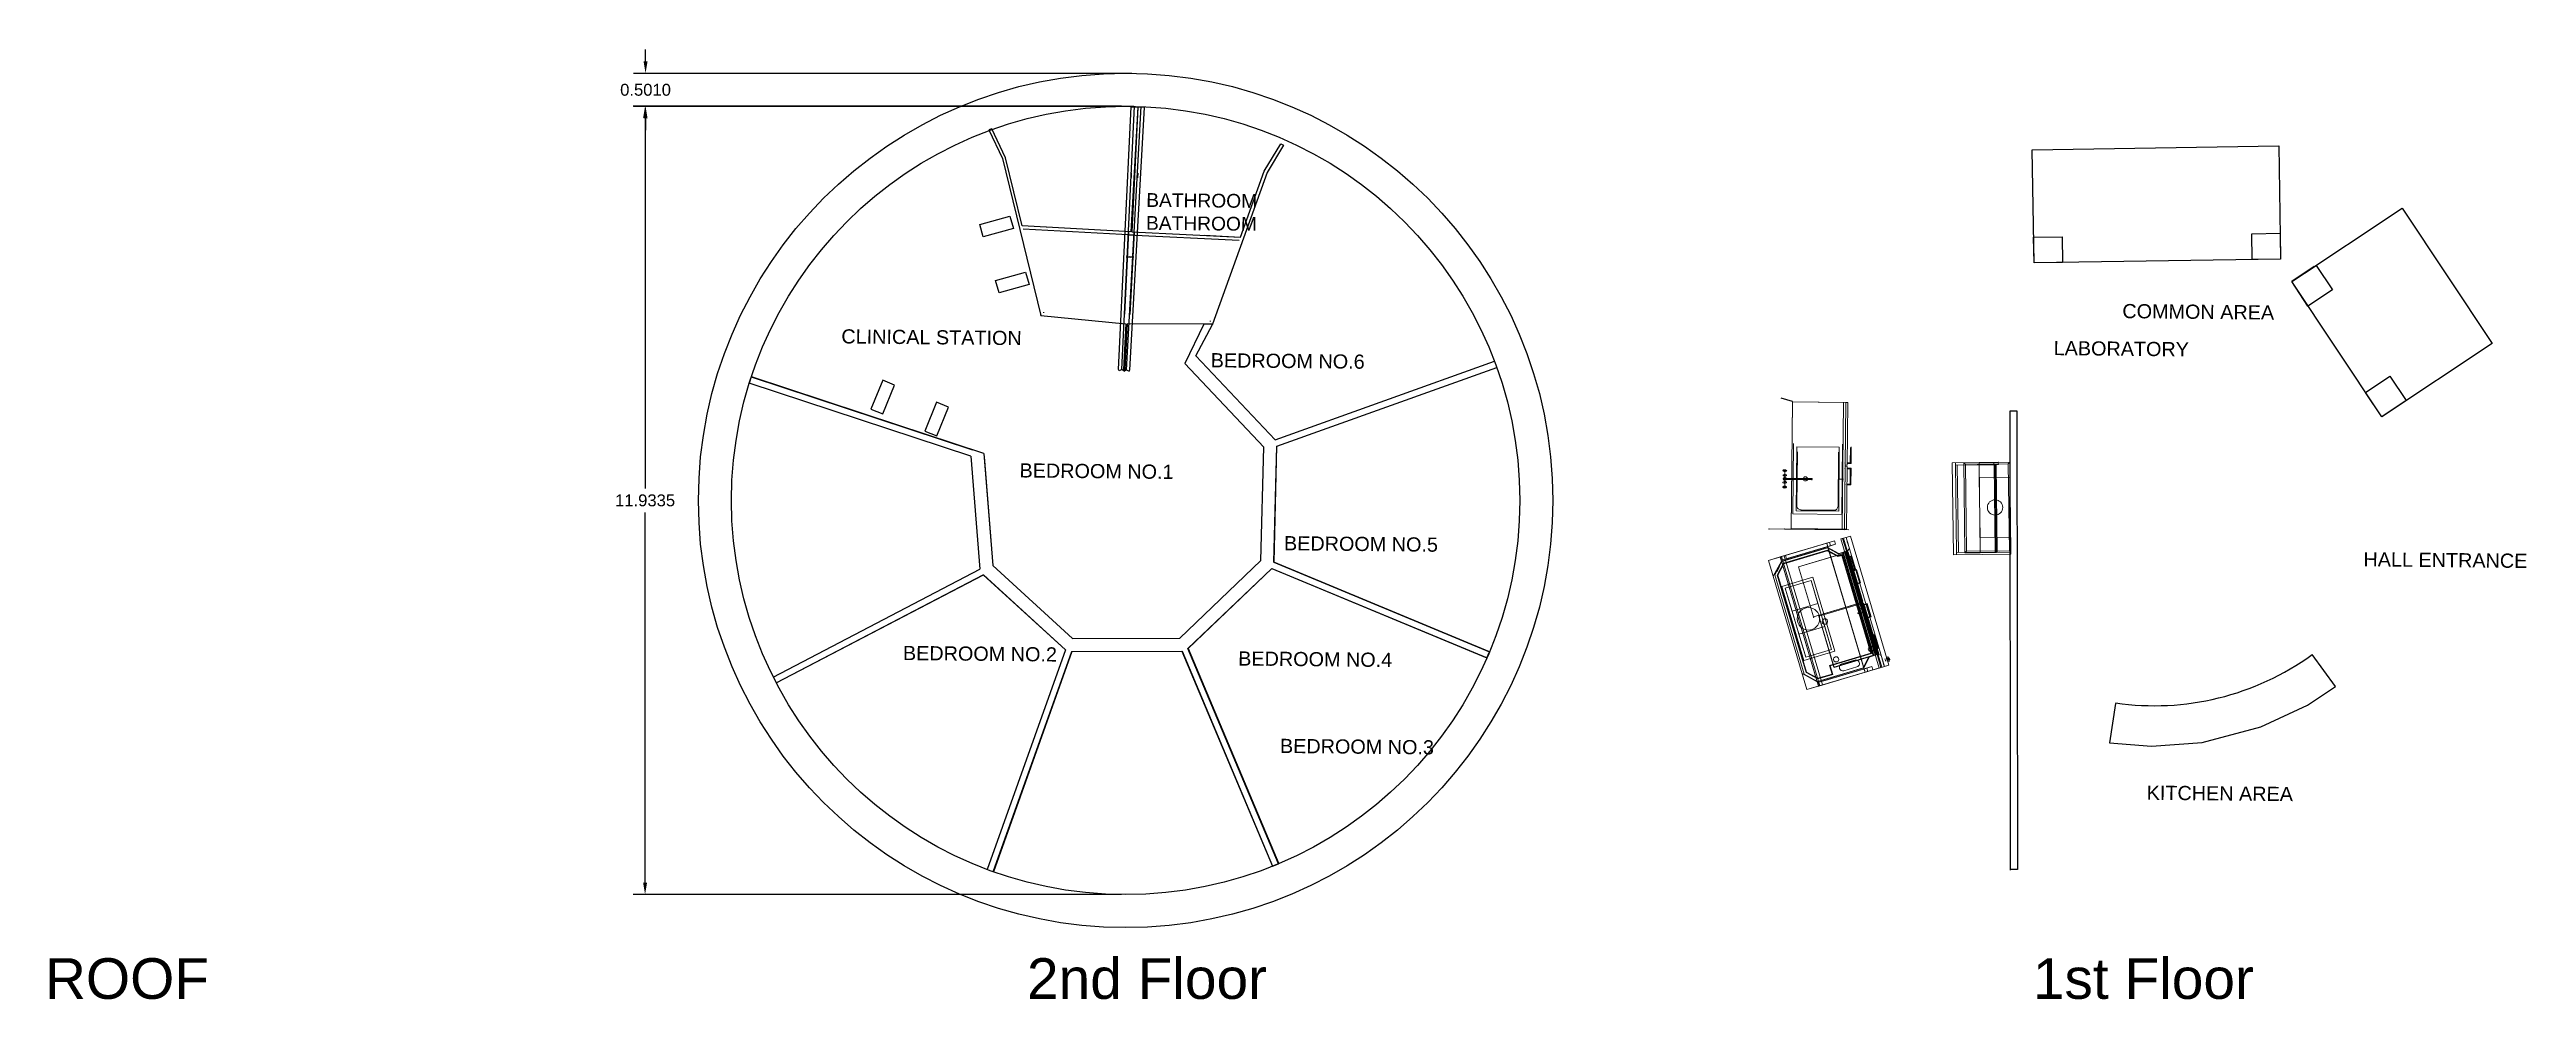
# Model space of a CAD drawing. Header units: inches. Extents: x 108.7 to 146.2, y 38 to 52.4.
import ezdxf

# ---------------------------------------------------------------- set-up
doc = ezdxf.new("R2010")
doc.units = ezdxf.units.IN
doc.header["$MEASUREMENT"] = 0
for name, color, linetype in [('Bathroom', 151, 'Continuous'), ('Furniture', 30, 'Continuous'), ('Lab equipment', 112, 'Continuous'), ('X-EQPM-PCworkstation', 7, 'Continuous')]:
    doc.layers.add(name, color=color, linetype=linetype)
doc.styles.add('REFx_Planta primera$0$Standard', font='txt')
doc.styles.get("Standard").update_dxf_attribs({"font": 'arial.ttf'})
doc.dimstyles.get("Standard").update_dxf_attribs({"dimtxt": 0.18, "dimasz": 0.18, "dimexe": 0.18, "dimexo": 0.0625, "dimgap": 0.09, "dimtad": 0, "dimtih": 1, "dimtoh": 1, "dimdec": 4, "dimzin": 0, "dimdsep": 46, "dimtxsty": 'Standard', "dimcen": 0.09, "dimadec": 0, "dimazin": 0, "dimtfac": 1, "dimtdec": 4, "dimtofl": 0, "dimtmove": 0, "dimatfit": 3, "dimfxl": 1, "dimtolj": 1, "dimtzin": 0, "dimarcsym": 0})

msp = doc.modelspace()

# ---------------------------------------------------------------- texts
at = {"lineweight": 0, "style": 'REFx_Planta primera$0$Standard'}
msp.add_text('991-172', height=0.003224, rotation=359.437155, dxfattribs=at).set_placement((134.78414, 45.13839, 0.46476))
at = {"layer": 'X-EQPM-PCworkstation'}
note = msp.add_mtext_dynamic_manual_height_columns('BATHROOM  ', width=2.0115554, gutter_width=0, heights=[0.2, 0], dxfattribs=dict(at, insert=(123.34095, 50.24211), char_height=0.2079721, attachment_point=1, rotation=359.437155))
for column, words in zip(note.columns.linked_columns, ['BATHROOM']):
    column.text = words
at = {"layer": 'X-EQPM-PCworkstation', "char_height": 0.214525, "attachment_point": 1, "rotation": 359.437155}
for s, width, gutter_width, insert in [('COMMON AREA', 2.4290621, 1, (140.12897, 48.54427, 0.43413)), ('CLINICAL STATION', 3.0966359, 1, (120.7373, 48.16146)), ('BEDROOM NO.6', 2.4290621, 1, (126.3285, 47.80029)), ('BEDROOM NO.5', 2.4290621, 1, (127.43776, 45.0306)), ('HALL ENTRANCE', 2.9671124, 0, (143.77871, 44.78692, 0.43413)), ('BEDROOM NO.2', 2.4290621, 1, (121.66962, 43.36878)), ('BEDROOM NO.4', 2.4290621, 1, (126.74448, 43.28569)), ('KITCHEN AREA', 2.4290621, 1, (140.49668, 41.25414, 0.87927))]:
    msp.add_mtext_dynamic_manual_height_columns(s, width=width, gutter_width=gutter_width, heights=[0.2], dxfattribs=dict(at, insert=insert))
at = {"layer": 'X-EQPM-PCworkstation'}
note = msp.add_mtext_dynamic_manual_height_columns('LABORATORY\\P', width=2.4290621, gutter_width=1, heights=[0.2, 0], dxfattribs=dict(at, insert=(135.65987, 48.01829), char_height=0.214525, attachment_point=1, rotation=359.437155))
note = msp.add_mtext_dynamic_manual_height_columns('BEDROOM NO.1\\P', width=2.4290621, gutter_width=1, heights=[0.2, 0], dxfattribs=dict(at, insert=(120.00573, 46.16617), char_height=0.214525, attachment_point=1, rotation=359.437155))
for column, words in zip(note.columns.linked_columns, ['\\P']):
    column.text = words
note = msp.add_mtext_dynamic_manual_height_columns('BEDROOM NO.3\\P', width=2.4290621, gutter_width=1, heights=[0.2, 0], dxfattribs=dict(at, insert=(123.94813, 41.99608, 3.97185), char_height=0.214525, attachment_point=1, rotation=359.437155))
at = {"layer": 'X-EQPM-PCworkstation', "char_height": 0.615822, "attachment_point": 1}
for s, width, insert in [('ROOF', 1.616967, (108.6791, 38.641)), ('2nd Floor', 4.6263219, (123.54621, 38.641)), ('1st Floor', 4.9407322, (138.77265, 38.641))]:
    msp.add_mtext_dynamic_manual_height_columns(s, width=width, gutter_width=1, heights=[0], dxfattribs=dict(at, insert=insert))

# ---------------------------------------------------------------- blocks, each defined once
blk = doc.blocks.new('A$C35C60C06')
at = {"lineweight": 0, "extrusion": (1, -6.12323e-17, 2.22045e-16)}
blk.add_hatch(color=256, dxfattribs=at).paths.add_polyline_path([(2097, 1322, 1), (2129, 1322, 1)])
at = {"lineweight": 0}
for p, q in [((2552, 2125, -500), (2432, 2005, -500)), ((2563, 2100, -500), (2457, 1994, -500)), ((2549, 2138, -500), (2549, 2178, -500)), ((2564, 2178, 160), (2564, 678, 160)), ((2564, 2178, -330), (2564, 678, -330)), ((2594, 678, 160), (2594, 2178, 160)), ((2594, 678, -330), (2594, 2178, -330)), ((2609, 2138, -500), (2609, 2178, -500)), ((3087, 2178, -500), (3087, 2128, -500)), ((3119, 2138, -500), (3119, 2178, -500)), ((3217, 2005, -500), (3167, 2005, -500)), ((3227, 2027, -500), (3177, 2027, -500)), ((3179, 2138, -500), (3179, 2178, -500)), ((3182, 2028, -500), (3252, 2028, -500)), ((3267, 2027, -500), (3227, 2027, -500)), ((3262, 2028, 220), (3252, 2028, 220)), ((3252, 2028, 220), (3252, 828, 220)), ((3262, 828, 220), (3262, 2028, 220)), ((3312, 2160, 920), (3312, 2060, 920)), ((2472, 998, 1950), (2472, 1858, 1950)), ((2472, 1858, 1950), (2832, 1858, 1950)), ((2802, 1828, 1950), (2502, 1828, 1950)), ((2502, 1828, 1950), (2502, 1563, 1950)), ((2802, 1563, 1950), (2802, 1828, 1950)), ((2832, 1858, 1950), (2832, 998, 1950)), ((2502, 1563, 1950), (2802, 1563, 1950)), ((2502, 1293, 1950), (2502, 1563, 1950)), ((2772, 1428, -500), (2772, 828, -500)), ((2802, 1563, 1950), (2802, 1293, 1950)), ((2802, 1293, 1950), (2502, 1293, 1950)), ((2502, 1293, 1950), (2502, 1028, 1950)), ((2802, 1372, -500), (2791, 1357, -500)), ((2791, 1357, -500), (2791, 1338, -500)), ((2791, 1338, -500), (2802, 1323, -500)), ((2820, 1378, -500), (2802, 1372, -500)), ((2802, 1323, -500), (2820, 1318, -500)), ((2802, 1028, 1950), (2802, 1293, 1950)), ((2837, 1372, -500), (2820, 1378, -500)), ((2820, 1318, -500), (2837, 1323, -500)), ((2848, 1357, -500), (2837, 1372, -500)), ((2837, 1323, -500), (2848, 1338, -500)), ((2848, 1338, -500), (2848, 1357, -500)), ((3196, 1338, -500), (3207, 1323, -500)), ((3207, 1323, -500), (3225, 1318, -500)), ((3225, 1318, -500), (3242, 1323, -500)), ((3253, 1357, -500), (3242, 1372, -500)), ((3242, 1323, -500), (3253, 1338, -500)), ((3253, 1338, -500), (3253, 1357, -500)), ((2432, 851, -500), (2552, 731, -500)), ((2457, 861, -500), (2563, 756, -500)), ((2832, 998, 1950), (2472, 998, 1950)), ((2502, 1028, 1950), (2802, 1028, 1950)), ((2737, 756, -500), (2737, 856, -500)), ((2737, 856, -500), (3217, 856, -500)), ((3272, 828, -500), (2772, 828, -500)), ((2802, 932, -500), (2791, 917, -500)), ((2791, 917, -500), (2791, 898, -500)), ((2791, 898, -500), (2802, 883, -500)), ((2820, 938, -500), (2802, 932, -500)), ((2802, 883, -500), (2820, 878, -500)), ((2837, 932, -500), (2820, 938, -500)), ((2820, 878, -500), (2837, 883, -500)), ((2848, 917, -500), (2837, 932, -500)), ((2837, 883, -500), (2848, 898, -500)), ((2848, 898, -500), (2848, 917, -500)), ((2867, 841, -500), (3017, 841, -500)), ((2867, 841, 400), (3017, 841, 400)), ((3082, 731, -500), (3177, 829, -500)), ((3087, 728, -500), (3182, 828, -500)), ((3177, 829, -500), (3227, 829, -500)), ((3182, 828, -500), (3252, 828, -500)), ((3207, 932, -500), (3196, 917, -500)), ((3196, 917, -500), (3196, 898, -500)), ((3196, 898, -500), (3207, 883, -500)), ((3225, 938, -500), (3207, 932, -500)), ((3207, 883, -500), (3225, 878, -500)), ((3242, 932, -500), (3225, 938, -500)), ((3225, 878, -500), (3242, 883, -500)), ((3227, 829, -500), (3267, 829, -500)), ((3253, 917, -500), (3242, 932, -500)), ((3242, 883, -500), (3253, 898, -500)), ((3252, 828, 220), (3262, 828, 220)), ((3253, 898, -500), (3253, 917, -500)), ((3087, 678, -500), (2412, 678, -500)), ((3087, 728, -500), (2547, 728, -500)), ((2549, 718, -500), (3179, 718, -500)), ((2549, 678, -500), (3179, 678, -500)), ((2552, 731, -500), (3082, 731, -500)), ((2563, 756, -500), (2737, 756, -500)), ((2867, 761, -500), (3017, 761, -500)), ((2867, 761, 400), (3017, 761, 400)), ((3087, 678, -500), (3087, 728, -500)), ((3252, 678, -500), (3087, 678, -500)), ((3119, 678, -500), (3119, 718, -500)), ((3179, 678, -500), (3179, 718, -500))]:
    blk.add_line(p, q, dxfattribs=at)
at = {"lineweight": 0, "extrusion": (-6.12323e-17, -1, 5.51073e-16)}
for p, q in [((3235, 828, 884), (3235, 2028, 884)), ((3235, 2028, 884), (3251, 2028, 887)), ((3251, 2028, 887), (3266, 2028, 894)), ((3266, 2028, 894), (3278, 2028, 908)), ((3278, 2028, 908), (3285, 2028, 922)), ((3285, 2028, 922), (3286, 2028, 933)), ((3235, 828, 884), (3251, 828, 887)), ((3251, 828, 887), (3266, 828, 894)), ((3266, 828, 894), (3278, 828, 908)), ((3278, 828, 908), (3285, 828, 922)), ((3285, 828, 922), (3286, 828, 933))]:
    blk.add_line(p, q, dxfattribs=at)
at = {"lineweight": 0, "extrusion": (1, -6.12323e-17, 0)}
for p, q in [((3252, 1831, 1682), (3252, 1870, 1738)), ((3252, 1789, 1671), (3252, 1859, 1763)), ((3252, 1785, 1709), (3252, 1824, 1761)), ((3252, 1737, 1105), (3252, 1776, 1161)), ((3252, 1695, 1093), (3252, 1765, 1186)), ((3252, 1691, 1132), (3252, 1730, 1183)), ((3288, 1724, 95), (3288, 1724, 110)), ((3234, 1637, 965), (3234, 1638, 1845)), ((3252, 1619, 965), (3252, 1620, 1845)), ((3252, 1512, 1668), (3252, 1551, 1724)), ((3252, 1470, 1656), (3252, 1539, 1749)), ((3252, 1465, 1695), (3252, 1504, 1746)), ((3252, 1377, 1101), (3252, 1417, 1157)), ((3252, 1335, 1090), (3252, 1405, 1182)), ((3234, 1237, 965), (3234, 1238, 1845)), ((3252, 1331, 1128), (3252, 1370, 1179)), ((3252, 1219, 965), (3252, 1220, 1845)), ((3252, 1120, 1681), (3252, 1159, 1736)), ((3252, 1078, 1669), (3252, 1147, 1761)), ((3252, 1073, 1708), (3252, 1112, 1759)), ((3294, 1373, 77), (3294, 1373, 92)), ((3252, 1026, 1103), (3252, 1065, 1159)), ((3252, 984, 1092), (3252, 1053, 1184)), ((3252, 979, 1130), (3252, 1018, 1182))]:
    blk.add_line(p, q, dxfattribs=at)
at = {"lineweight": 0, "extrusion": (1, -2.83277e-16, 0)}
for p, q in [((3312, 756, 1053), (3312, 756, 1062)), ((3312, 749, 1046), (3312, 756, 1053)), ((3312, 756, 1062), (3312, 749, 1069)), ((3312, 756, 978), (3312, 756, 987)), ((3312, 749, 971), (3312, 756, 978)), ((3312, 756, 987), (3312, 749, 994)), ((3312, 749, 621), (3312, 756, 628)), ((3312, 756, 628), (3312, 756, 637)), ((3312, 756, 637), (3312, 749, 644)), ((3312, 749, 696), (3312, 756, 703)), ((3312, 756, 703), (3312, 756, 712)), ((3312, 756, 712), (3312, 749, 719)), ((3312, 749, 771), (3312, 756, 778)), ((3312, 756, 778), (3312, 756, 787)), ((3312, 756, 787), (3312, 749, 794)), ((3312, 749, 849), (3312, 756, 855)), ((3312, 756, 855), (3312, 756, 865)), ((3312, 756, 865), (3312, 749, 871)), ((3312, 749, 1069), (3312, 740, 1069)), ((3312, 740, 1046), (3312, 749, 1046)), ((3312, 749, 994), (3312, 740, 994)), ((3312, 740, 971), (3312, 749, 971)), ((3312, 740, 621), (3312, 749, 621)), ((3312, 749, 644), (3312, 740, 644)), ((3312, 740, 696), (3312, 749, 696)), ((3312, 749, 719), (3312, 740, 719)), ((3312, 740, 771), (3312, 749, 771)), ((3312, 749, 794), (3312, 740, 794)), ((3312, 740, 849), (3312, 749, 849)), ((3312, 749, 871), (3312, 740, 871)), ((3312, 734, 1053), (3312, 740, 1046)), ((3312, 740, 1069), (3312, 734, 1062)), ((3312, 734, 978), (3312, 740, 971)), ((3312, 740, 994), (3312, 734, 987)), ((3312, 740, 644), (3312, 734, 637)), ((3312, 734, 628), (3312, 740, 621)), ((3312, 740, 719), (3312, 734, 712)), ((3312, 734, 703), (3312, 740, 696)), ((3312, 740, 794), (3312, 734, 787)), ((3312, 734, 778), (3312, 740, 771)), ((3312, 740, 871), (3312, 734, 865)), ((3312, 734, 855), (3312, 740, 849)), ((3312, 734, 1062), (3312, 734, 1053)), ((3312, 734, 987), (3312, 734, 978)), ((3312, 734, 637), (3312, 734, 628)), ((3312, 734, 712), (3312, 734, 703)), ((3312, 734, 787), (3312, 734, 778)), ((3312, 734, 865), (3312, 734, 855)), ((3342, 759, 1052), (3342, 759, 1063)), ((3342, 751, 1044), (3342, 759, 1052)), ((3342, 759, 1063), (3342, 751, 1072)), ((3342, 759, 977), (3342, 759, 988)), ((3342, 751, 968), (3342, 759, 977)), ((3342, 759, 988), (3342, 751, 996)), ((3342, 751, 618), (3342, 759, 627)), ((3342, 759, 627), (3342, 759, 638)), ((3342, 759, 638), (3342, 751, 646)), ((3342, 751, 693), (3342, 759, 702)), ((3342, 759, 702), (3342, 759, 713)), ((3342, 759, 713), (3342, 751, 721)), ((3342, 751, 768), (3342, 759, 777)), ((3342, 759, 777), (3342, 759, 788)), ((3342, 759, 788), (3342, 751, 796)), ((3342, 751, 1072), (3342, 739, 1072)), ((3342, 739, 1044), (3342, 751, 1044)), ((3342, 751, 996), (3342, 739, 996)), ((3342, 739, 968), (3342, 751, 968)), ((3342, 739, 618), (3342, 751, 618)), ((3342, 751, 646), (3342, 739, 646)), ((3342, 739, 693), (3342, 751, 693)), ((3342, 751, 721), (3342, 739, 721)), ((3342, 739, 768), (3342, 751, 768)), ((3342, 751, 796), (3342, 739, 796)), ((3342, 749, 1046), (3342, 740, 1069)), ((3342, 749, 971), (3342, 740, 994)), ((3342, 749, 771), (3342, 740, 794)), ((3342, 749, 696), (3342, 740, 719)), ((3342, 749, 621), (3342, 740, 644)), ((3342, 731, 1052), (3342, 739, 1044)), ((3342, 739, 1072), (3342, 731, 1063)), ((3342, 731, 977), (3342, 739, 968)), ((3342, 739, 996), (3342, 731, 988)), ((3342, 739, 646), (3342, 731, 638)), ((3342, 731, 627), (3342, 739, 618)), ((3342, 739, 721), (3342, 731, 713)), ((3342, 731, 702), (3342, 739, 693)), ((3342, 739, 796), (3342, 731, 788)), ((3342, 731, 777), (3342, 739, 768)), ((3342, 731, 1063), (3342, 731, 1052)), ((3342, 731, 988), (3342, 731, 977)), ((3342, 731, 638), (3342, 731, 627)), ((3342, 731, 713), (3342, 731, 702)), ((3342, 731, 788), (3342, 731, 777))]:
    blk.add_line(p, q, dxfattribs=at)
at = {"lineweight": 0, "extrusion": (1, -6.12323e-17, 2.22045e-16)}
for radius in [16, 16, 15, 14, 13, 12, 11, 10, 9, 8, 8, 7, 6, 5, 4, 3, 2, 1]:
    blk.add_circle((2113, 1322, 3312), radius, dxfattribs=at)
at = {"lineweight": 0, "extrusion": (1, -6.12323e-17, 0)}
for centre, radius in [((2110, 1050, 3312), 14.5), ((2110, 1080, 3312), 14.5), ((2110, 1110, 3312), 14.5), ((2110, 1140, 3312), 14.5), ((1724, 102, 3288), 7.5), ((1373, 84, 3294), 7.5)]:
    blk.add_circle(centre, radius, dxfattribs=at)
at = {"lineweight": 0}
for centre in [(2652, 1428, 1950), (2652, 1428, 2030)]:
    blk.add_circle(centre, 125, dxfattribs=at)
at = {"lineweight": 0, "extrusion": (-1, 6.12323e-17, 0)}
blk.add_circle((-1337, 120, -2772), 37.5, dxfattribs=at)
at = {"lineweight": 0, "extrusion": (1, -2.83277e-16, 0)}
for centre in [(745, 1058, 3382), (745, 982, 3382), (745, 782, 3383), (745, 707, 3383), (745, 632, 3383)]:
    blk.add_circle(centre, 6, dxfattribs=at)
at = {"lineweight": 0}
for centre, start, end in [((2867, 801, -500), 90, 270), ((2867, 801, 400), 90, 270), ((3017, 801, -500), 270, 90), ((3017, 801, 400), 270, 90)]:
    blk.add_arc(centre, 40, start, end, dxfattribs=at)
at = {"lineweight": 0, "extrusion": (0.49093, -3.00608e-17, 0.871199)}
for p in [(3260, 1960, 918), (3260, 1810, 918), (3260, 1046, 918), (3260, 896, 918)]:
    blk.add_point(p, dxfattribs=at)
at = {"lineweight": 0}
for p in [(2712, 1428, -500), (2712, 1428, -500), (2712, 1428, -500), (2712, 1428, -500), (2712, 1428, -500), (2712, 1428, -500), (2712, 1428, -500), (2712, 1428, -500), (2712, 1428, -500), (2712, 1428, -500), (2712, 1428, -500), (2712, 1428, -500), (2712, 1428, -500), (2712, 1428, -500), (2712, 1428, -500), (2712, 1428, -500), (2712, 1428, -500), (2712, 1428, -500), (2712, 1428, -500), (2712, 1428, -500), (2712, 1428, -500), (2712, 1428, -500), (2712, 1428, -500), (2712, 1428, -500), (2712, 1428, -500), (2712, 1428, -500), (2712, 1428, -500), (2712, 1428, -500), (2712, 1428, -500), (2712, 1428, -500), (2712, 1428, -500), (2712, 1428, -500), (2712, 1428, -500), (2712, 1428, -500), (2712, 1428, -500), (2712, 1428, -500), (2712, 1428, -500), (2712, 1428, -500), (2712, 1428, -500), (2712, 1428, -500), (2712, 1428, -500), (2712, 1428, -500), (2712, 1428, -500), (2712, 1428, -500), (2712, 1428, -500), (2712, 1428, -500), (2712, 1428, -500), (2712, 1428, -500), (2712, 1428, -500), (2712, 1428, -500), (2712, 1428, -500), (2712, 1428, -500), (2712, 1428, -500), (2712, 1428, -500), (2712, 1428, -500), (2712, 1428, -500), (2712, 1428, -500), (2712, 1428, -500), (2712, 1428, -500), (2712, 1428, -500), (2712, 1428, -500), (2712, 1428, -500), (2712, 1428, -500), (2712, 1428, -500), (2712, 1428, -500), (2712, 1428, -500), (2712, 1428, -500), (2712, 1428, -500), (2712, 1428, -500), (2712, 1428, -500), (2712, 1428, -500), (2712, 1428, -500), (2712, 1428, -500), (2712, 1428, -500), (2712, 1428, -500), (2712, 1428, -500), (2712, 1428, -500), (2712, 1428, -500), (2712, 1428, -500), (2712, 1428, -500), (2712, 1428, -500), (2712, 1428, -500), (2712, 1428, -500), (2712, 1428, -500), (2712, 1428, -500), (2712, 1428, -500), (2712, 1428, -500), (2712, 1428, -500), (2712, 1428, -500), (2712, 1428, -500), (2712, 1428, -500), (2712, 1428, -500), (2712, 1428, -500), (2712, 1428, -500), (2712, 1428, -500), (2712, 1428, -500), (2712, 1428, -500), (2712, 1428, -500), (2712, 1428, -500), (2712, 1428, -500), (2712, 1428, -500), (2712, 1428, -500), (3272, 1403, 135), (3272, 1253, 135)]:
    blk.add_point(p, dxfattribs=at)
for points in [[(2547, 678, 355), (2412, 678, 355), (2412, 2178, 355), (2547, 2178, 355)], [(2412, 678, 1950), (2412, 2178, 1950), (2412, 2178, 2050), (2412, 678, 2050)], [(2412, 678, 355), (2412, 2178, 355), (2412, 2178, 1950), (2412, 678, 1950)], [(2412, 678, 1950), (2412, 2178, 1950), (3087, 2178, 1950), (3087, 678, 1950)], [(2547, 2128, 355), (2412, 1993, 355), (2412, 1993, 1949), (2547, 2128, 1949)], [(2547, 2128, 355), (2412, 1993, 355), (2412, 1993, 1949), (2547, 2128, 1949)], [(2457, 1994, 400), (2464, 1991, 393), (2566, 2093, 393), (2563, 2100, 400)], [(2464, 864, 393), (2457, 861, 400), (2457, 1994, 400), (2464, 1991, 393)], [(2458, 2039, 735), (2501, 2081, 735), (2508, 2074, 735), (2465, 2031, 735)], [(2458, 2039, 822), (2501, 2081, 822), (2508, 2074, 822), (2465, 2031, 822)], [(2458, 2039, 795), (2501, 2081, 795), (2508, 2074, 795), (2465, 2031, 795)], [(2458, 2039, 882), (2501, 2081, 882), (2508, 2074, 882), (2465, 2031, 882)], [(2458, 2039, 910), (2501, 2081, 910), (2508, 2074, 910), (2465, 2031, 910)], [(2458, 2039, 998), (2501, 2081, 998), (2508, 2074, 998), (2465, 2031, 998)], [(2458, 2039, 970), (2501, 2081, 970), (2508, 2074, 970), (2465, 2031, 970)], [(2458, 2039, 1058), (2501, 2081, 1058), (2508, 2074, 1058), (2465, 2031, 1058)], [(2465, 2031, 735), (2458, 2039, 735), (2458, 2039, 795), (2465, 2031, 795)], [(2465, 2031, 822), (2458, 2039, 822), (2458, 2039, 882), (2465, 2031, 882)], [(2465, 2031, 998), (2458, 2039, 998), (2458, 2039, 1058), (2465, 2031, 1058)], [(2465, 2031, 910), (2458, 2039, 910), (2458, 2039, 970), (2465, 2031, 970)], [(2465, 2031, 735), (2508, 2074, 735), (2508, 2074, 795), (2465, 2031, 795)], [(2465, 2031, 822), (2508, 2074, 822), (2508, 2074, 882), (2465, 2031, 882)], [(2465, 2031, 998), (2508, 2074, 998), (2508, 2074, 1058), (2465, 2031, 1058)], [(2465, 2031, 910), (2508, 2074, 910), (2508, 2074, 970), (2465, 2031, 970)], [(2508, 2074, 735), (2501, 2081, 735), (2501, 2081, 795), (2508, 2074, 795)], [(2508, 2074, 822), (2501, 2081, 822), (2501, 2081, 882), (2508, 2074, 882)], [(2508, 2074, 998), (2501, 2081, 998), (2501, 2081, 1058), (2508, 2074, 1058)], [(2508, 2074, 910), (2501, 2081, 910), (2501, 2081, 970), (2508, 2074, 970)], [(2547, 2128, 220), (2547, 2178, 220), (2547, 2178, 355), (2547, 2128, 355)], [(2547, 2128, -500), (2547, 2178, -500), (2547, 2178, 355), (2547, 2128, 355)], [(2547, 2128, 355), (2547, 2178, 355), (3087, 2178, 355), (3087, 2128, 355)], [(2547, 728, 355), (2547, 728, 205), (2547, 2128, 205), (2547, 2128, 355)], [(3087, 2128, 355), (2547, 2128, 355), (2547, 2128, 1949), (3087, 2128, 1949)], [(2549, 2178, 220), (2549, 2138, 220), (3179, 2138, 220), (3179, 2178, 220)], [(2549, 2138, -500), (2549, 2178, -500), (2549, 2178, 220), (2549, 2138, 220)], [(2566, 2093, 393), (2563, 2100, 400), (3072, 2100, 400), (3069, 2093, 393)], [(2564, 678, 220), (2564, 2178, 220), (2594, 2178, 220), (2594, 678, 220)], [(2564, 678, 160), (2564, 2178, 160), (2594, 2178, 160), (2594, 678, 160)], [(2564, 678, 160), (2564, 2178, 160), (2564, 2178, 220), (2564, 678, 220)], [(2564, 678, -270), (2564, 2178, -270), (2594, 2178, -270), (2594, 678, -270)], [(2564, 678, -330), (2564, 2178, -330), (2594, 2178, -330), (2594, 678, -330)], [(2564, 678, -330), (2564, 2178, -330), (2564, 2178, -270), (2564, 678, -270)], [(2594, 678, 160), (2594, 2178, 160), (2594, 2178, 220), (2594, 678, 220)], [(2594, 678, -330), (2594, 2178, -330), (2594, 2178, -270), (2594, 678, -270)], [(2609, 2138, -500), (2609, 2178, -500), (2609, 2178, 160), (2609, 2138, 160)], [(2712, 2015, -410), (2712, 2015, 190), (3282, 2015, 190), (3282, 2015, -410)], [(2712, 1433, -410), (2712, 2015, -410), (2712, 2015, 190), (2712, 1433, 190)], [(2712, 1433, 190), (3282, 1433, 190), (3282, 2015, 190), (2712, 2015, 190)], [(2712, 2015, -410), (3262, 2015, -410), (3262, 2015, -500), (2712, 2015, -500)], [(2712, 1433, -410), (2712, 2015, -410), (2712, 2015, -500), (2712, 1433, -500)], [(3072, 2100, 400), (3069, 2093, 393), (3164, 1998, 393), (3167, 2005, 400)], [(3087, 678, 1950), (3087, 2178, 1950), (3087, 2158, 1970), (3087, 698, 1970)], [(3087, 2128, -500), (3087, 2178, -500), (3087, 2178, 355), (3087, 2128, 355)], [(3087, 2178, 220), (3087, 2128, 220), (3087, 2128, 2050), (3087, 2178, 2050)], [(3087, 2158, 355), (3087, 2128, 355), (3087, 2128, 1950), (3087, 2158, 1950)], [(3182, 2028, 220), (3087, 2128, 220), (3087, 2128, 2050), (3182, 2028, 2050)], [(3119, 2138, 160), (3119, 2178, 160), (3119, 2178, -500), (3119, 2138, -500)], [(3167, 2005, 400), (3164, 1998, 393), (3210, 1998, 393), (3217, 2005, 400)], [(3179, 2138, -500), (3179, 2138, 220), (3179, 2178, 220), (3179, 2178, -500)], [(3179, 2028, -500), (3272, 2028, -500), (3272, 2028, 220), (3179, 2028, 220)], [(3252, 2028, 220), (3182, 2028, 220), (3182, 2028, 2050), (3252, 2028, 2050)], [(3210, 1998, 393), (3217, 2005, 400), (3217, 856, 400), (3210, 863, 393)], [(3227, 829, 400), (3227, 2027, 400), (3252, 2027, 415), (3252, 829, 415)], [(3234, 1996, 915), (3234, 2028, 915), (3234, 2028, 1895), (3234, 1996, 1895)], [(3234, 828, 1895), (3252, 828, 1895), (3252, 2028, 1895), (3234, 2028, 1895)], [(3234, 2028, 1895), (3252, 2028, 1895), (3252, 2028, 915), (3234, 2028, 915)], [(3234, 2028, 915), (3252, 2028, 915), (3252, 828, 915), (3234, 828, 915)], [(3234, 860, 1863), (3234, 1996, 1863), (3234, 1996, 1895), (3234, 860, 1895)], [(3234, 860, 915), (3234, 1996, 915), (3234, 1996, 947), (3234, 860, 947)], [(3234, 1978, 947), (3234, 1996, 947), (3234, 1996, 1863), (3234, 1978, 1863)], [(3234, 878, 947), (3234, 878, 965), (3234, 1978, 965), (3234, 1978, 947)], [(3234, 878, 1845), (3234, 878, 1863), (3234, 1978, 1863), (3234, 1978, 1845)], [(3266, 2028, 894), (3266, 828, 894), (3251, 828, 887), (3251, 2028, 887)], [(3252, 678, 1430), (3312, 678, 1430), (3312, 2178, 1430), (3252, 2178, 1430)], [(3252, 1996, 915), (3252, 2028, 915), (3252, 2028, 1895), (3252, 1996, 1895)], [(3252, 2028, 220), (3262, 2028, 220), (3262, 2028, 370), (3252, 2028, 370)], [(3262, 828, 370), (3262, 2028, 370), (3252, 2028, 370), (3252, 828, 370)], [(3262, 828, 220), (3262, 2028, 220), (3252, 2028, 220), (3252, 828, 220)], [(3252, 828, 220), (3252, 2028, 220), (3252, 2028, 370), (3252, 828, 370)], [(3285, 2028, 220), (3252, 2028, 220), (3252, 2028, 1435), (3285, 2028, 1435)], [(3252, 828, 946), (3273, 828, 946), (3273, 2028, 946), (3252, 2028, 946)], [(3252, 829, 415), (3252, 2027, 415), (3262, 2027, 415), (3262, 829, 415)], [(3252, 860, 915), (3252, 1996, 915), (3252, 1996, 947), (3252, 860, 947)], [(3252, 860, 1863), (3252, 1996, 1863), (3252, 1996, 1895), (3252, 860, 1895)], [(3252, 1978, 947), (3252, 1996, 947), (3252, 1996, 1863), (3252, 1978, 1863)], [(3252, 878, 947), (3252, 878, 965), (3252, 1978, 965), (3252, 1978, 947)], [(3252, 878, 1845), (3252, 878, 1863), (3252, 1978, 1863), (3252, 1978, 1845)], [(3262, 828, 220), (3262, 2028, 220), (3262, 2028, 370), (3262, 828, 370)], [(3262, 829, 415), (3262, 2027, 415), (3267, 2027, 410), (3267, 829, 410)], [(3262, 1433, -410), (3262, 2015, -410), (3262, 2015, -500), (3262, 1433, -500)], [(3262, 1448, 175), (3262, 1448, -395), (3262, 2000, -395), (3262, 2000, 175)], [(3278, 828, 908), (3278, 2028, 908), (3266, 2028, 894), (3266, 828, 894)], [(3267, 829, 410), (3267, 2027, 410), (3267, 2027, 370), (3267, 829, 370)], [(3268, 1955, 150), (3288, 1955, 150), (3288, 1955, -350), (3268, 1955, -350)], [(3268, 1493, -350), (3288, 1493, -350), (3288, 1955, -350), (3268, 1955, -350)], [(3268, 1493, 150), (3288, 1493, 150), (3288, 1955, 150), (3268, 1955, 150)], [(3272, 2028, -500), (3272, 2178, -500), (3272, 2178, 220), (3272, 2028, 220)], [(3273, 828, 946), (3273, 828, 962), (3273, 2028, 962), (3273, 2028, 946)], [(3273, 828, 962), (3286, 828, 962), (3286, 2028, 962), (3273, 2028, 962)], [(3310, 1963, 893), (3307, 1963, 887), (3276, 1963, 905), (3280, 1963, 911)], [(3280, 1956, 911), (3276, 1956, 905), (3301, 1956, 891), (3304, 1956, 897)], [(3362, 678, 2050), (3283, 678, 2050), (3283, 2178, 2050), (3362, 2178, 2050)], [(3312, 2048, 220), (3285, 2028, 220), (3285, 2028, 1435), (3312, 2048, 1435)], [(3287, 1893, 948), (3287, 2013, 948), (3287, 2013, 933), (3287, 1893, 933)], [(3288, 1493, 150), (3288, 1955, 150), (3288, 1955, -350), (3288, 1493, -350)], [(3307, 1806, 887), (3310, 1806, 893), (3310, 1963, 893), (3307, 1963, 887)], [(3312, 678, 1430), (3362, 678, 1516), (3362, 2178, 1516), (3312, 2178, 1430)], [(3312, 2060, 570), (3312, 2161, 570), (3312, 2161, 920), (3312, 2060, 920)], [(3312, 2060, 220), (3312, 2161, 220), (3312, 2161, 570), (3312, 2060, 570)], [(3312, 2060, 1270), (3312, 2161, 1270), (3312, 2161, 1435), (3312, 2060, 1435)], [(3312, 2060, 920), (3312, 2161, 920), (3312, 2161, 1270), (3312, 2060, 1270)], [(3312, 2060, 220), (3312, 2048, 220), (3312, 2048, 1435), (3312, 2060, 1435)], [(3362, 678, 1516), (3362, 678, 2050), (3362, 2178, 2050), (3362, 2178, 1516)], [(2472, 998, 1950), (2472, 1858, 1950), (2832, 1858, 1950), (2832, 998, 1950)], [(2502, 1563, 2030), (2502, 1828, 1950), (2802, 1828, 1950), (2802, 1563, 2030)], [(2502, 1028, 1950), (2502, 1828, 1950), (2502, 1563, 2030), (2502, 1293, 2030)], [(2802, 1028, 1950), (2802, 1828, 1950), (2802, 1563, 2030), (2802, 1293, 2030)], [(3280, 1813, 911), (3276, 1813, 905), (3301, 1813, 891), (3304, 1813, 897)], [(3280, 1806, 911), (3276, 1806, 905), (3307, 1806, 887), (3310, 1806, 893)], [(3287, 1743, 948), (3287, 1863, 948), (3287, 1863, 933), (3287, 1743, 933)], [(3287, 1593, 948), (3287, 1713, 948), (3287, 1713, 933), (3287, 1593, 933)], [(3323, 1802, 132), (3323, 1802, 124), (3288, 1802, 124), (3288, 1802, 132)], [(3288, 1795, 132), (3288, 1795, 124), (3316, 1795, 124), (3316, 1795, 132)], [(3290, 1724, 31), (3290, 1834, -159), (3290, 1614, -159), (3290, 1724, 31)], [(3323, 1645, 124), (3323, 1645, 132), (3323, 1802, 132), (3323, 1802, 124)], [(2802, 1293, 2030), (2802, 1563, 2030), (2502, 1563, 2030), (2502, 1293, 2030)], [(2712, 1433, -410), (2712, 1433, 190), (3282, 1433, 190), (3282, 1433, -410)], [(2712, 1433, -410), (3262, 1433, -410), (3262, 1433, -500), (2712, 1433, -500)], [(3272, 1423, -410), (2772, 1423, -410), (2772, 1423, 220), (3272, 1423, 220)], [(2772, 833, 220), (2772, 1423, 220), (3272, 1423, 220), (3272, 833, 220)], [(3268, 1493, 150), (3288, 1493, 150), (3288, 1493, -350), (3268, 1493, -350)], [(3272, 833, -410), (3272, 833, -500), (3272, 1423, -500), (3272, 1423, -410)], [(3272, 833, 190), (3272, 833, 220), (3272, 1423, 220), (3272, 1423, 190)], [(3272, 1418, -410), (3272, 1423, -410), (3272, 1423, 190), (3272, 1418, 190)], [(3272, 1418, -410), (3292, 1418, -410), (3292, 1418, 170), (3272, 1418, 190)], [(3292, 1418, 170), (3272, 1418, 190), (3272, 833, 190), (3292, 833, 170)], [(3287, 1443, 948), (3287, 1563, 948), (3287, 1563, 933), (3287, 1443, 933)], [(3287, 1293, 948), (3287, 1413, 948), (3287, 1413, 933), (3287, 1293, 933)], [(3288, 1652, 132), (3288, 1652, 124), (3316, 1652, 124), (3316, 1652, 132)], [(3288, 1645, 132), (3288, 1645, 124), (3323, 1645, 124), (3323, 1645, 132)], [(3292, 833, -410), (3292, 1418, -410), (3292, 1418, 170), (3292, 833, 170)], [(3328, 1406, 138), (3328, 1406, 132), (3293, 1406, 132), (3293, 1406, 138)], [(3293, 1399, 138), (3293, 1399, 132), (3321, 1399, 132), (3321, 1399, 138)], [(3328, 1249, 132), (3328, 1249, 138), (3328, 1406, 138), (3328, 1406, 132)], [(2502, 1028, 1950), (2502, 1293, 2030), (2802, 1293, 2030), (2802, 1028, 1950)], [(3287, 1143, 948), (3287, 1263, 948), (3287, 1263, 933), (3287, 1143, 933)], [(3287, 993, 948), (3287, 1113, 948), (3287, 1113, 933), (3287, 993, 933)], [(3293, 1256, 138), (3293, 1256, 132), (3321, 1256, 132), (3321, 1256, 138)], [(3293, 1249, 138), (3293, 1249, 132), (3328, 1249, 132), (3328, 1249, 138)], [(3293, 1025, 59), (3293, 1025, -81), (3293, 1225, -81), (3293, 1225, 59)], [(3293, 1030, 54), (3293, 1030, -76), (3293, 1220, -76), (3293, 1220, 54)], [(2547, 728, 355), (2412, 863, 355), (2412, 863, 1949), (2547, 728, 1949)], [(2547, 728, 355), (2412, 863, 355), (2412, 863, 1949), (2547, 728, 1949)], [(2563, 756, 400), (2457, 861, 400), (2464, 864, 393), (2566, 763, 393)], [(3210, 863, 393), (3217, 856, 400), (2737, 856, 400), (2730, 863, 393)], [(2737, 856, 400), (2730, 863, 393), (2730, 763, 393), (2737, 756, 400)], [(3272, 833, -410), (2772, 833, -410), (2772, 833, 220), (3272, 833, 220)], [(3182, 828, 220), (3087, 728, 220), (3087, 728, 2050), (3182, 828, 2050)], [(3179, 828, -500), (3272, 828, -500), (3272, 828, 220), (3179, 828, 220)], [(3252, 828, 220), (3182, 828, 220), (3182, 828, 2050), (3252, 828, 2050)], [(3234, 860, 947), (3234, 878, 947), (3234, 878, 1863), (3234, 860, 1863)], [(3234, 828, 915), (3234, 860, 915), (3234, 860, 1895), (3234, 828, 1895)], [(3252, 828, 915), (3234, 828, 915), (3234, 828, 1895), (3252, 828, 1895)], [(3252, 860, 947), (3252, 878, 947), (3252, 878, 1863), (3252, 860, 1863)], [(3252, 828, 915), (3252, 860, 915), (3252, 860, 1895), (3252, 828, 1895)], [(3252, 828, 220), (3262, 828, 220), (3262, 828, 370), (3252, 828, 370)], [(3285, 828, 220), (3252, 828, 220), (3252, 828, 1435), (3285, 828, 1435)], [(3292, 833, -410), (3272, 833, -410), (3272, 833, 190), (3292, 833, 170)], [(3272, 678, -500), (3272, 828, -500), (3272, 828, 220), (3272, 678, 220)], [(3310, 1049, 893), (3307, 1049, 887), (3276, 1049, 905), (3280, 1049, 911)], [(3280, 1042, 911), (3276, 1042, 905), (3301, 1042, 891), (3304, 1042, 897)], [(3280, 899, 911), (3276, 899, 905), (3301, 899, 891), (3304, 899, 897)], [(3280, 892, 911), (3276, 892, 905), (3307, 892, 887), (3310, 892, 893)], [(3312, 808, 220), (3285, 828, 220), (3285, 828, 1435), (3312, 808, 1435)], [(3287, 843, 948), (3287, 963, 948), (3287, 963, 933), (3287, 843, 933)], [(3307, 892, 887), (3310, 892, 893), (3310, 1049, 893), (3307, 1049, 887)], [(2412, 678, 1950), (3087, 678, 1950), (3087, 678, 2050), (2412, 678, 2050)], [(2412, 678, 355), (3087, 678, 355), (3087, 678, 1950), (2412, 678, 1950)], [(3087, 728, 355), (2547, 728, 355), (2547, 728, 1949), (3087, 728, 1949)], [(2547, 728, 355), (2547, 678, 355), (3087, 678, 355), (3087, 728, 355)], [(2547, 678, -500), (3087, 678, -500), (3087, 678, 355), (2547, 678, 355)], [(2549, 718, 220), (2549, 678, 220), (3179, 678, 220), (3179, 718, 220)], [(2730, 763, 393), (2737, 756, 400), (2563, 756, 400), (2566, 763, 393)], [(3087, 728, 355), (3087, 698, 355), (3087, 698, 1950), (3087, 728, 1950)], [(3087, 728, -500), (3087, 678, -500), (3087, 678, 355), (3087, 728, 355)], [(3087, 678, 220), (3087, 728, 220), (3087, 728, 2050), (3087, 678, 2050)], [(3087, 678, 2050), (3087, 698, 2050), (3087, 698, 1970), (3087, 678, 1950)], [(3087, 678, 220), (3252, 678, 220), (3252, 678, 2050), (3087, 678, 2050)], [(3119, 678, 160), (3119, 718, 160), (3119, 718, -500), (3119, 678, -500)], [(3179, 678, -500), (3179, 678, 220), (3179, 718, 220), (3179, 718, -500)], [(3179, 678, -500), (3272, 678, -500), (3272, 678, 220), (3179, 678, 220)], [(3252, 678, 220), (3312, 678, 220), (3312, 678, 1435), (3252, 678, 1435)], [(3312, 796, 220), (3312, 808, 220), (3312, 808, 1435), (3312, 796, 1435)], [(3312, 796, 220), (3312, 695, 220), (3312, 695, 570), (3312, 796, 570)], [(3312, 796, 570), (3312, 695, 570), (3312, 695, 920), (3312, 796, 920)], [(3312, 796, 920), (3312, 695, 920), (3312, 695, 1270), (3312, 796, 1270)], [(3312, 796, 1270), (3312, 695, 1270), (3312, 695, 1435), (3312, 796, 1435)], [(3312, 678, 220), (3312, 695, 220), (3312, 695, 1435), (3312, 678, 1435)], [(3381, 759, 1052), (3381, 771, 1058), (3367, 771, 1058), (3357, 759, 1052)], [(3357, 759, 1063), (3367, 771, 1058), (3381, 771, 1058), (3381, 759, 1063)], [(3381, 759, 977), (3381, 771, 982), (3367, 771, 982), (3357, 759, 977)], [(3357, 759, 988), (3367, 771, 982), (3381, 771, 982), (3381, 759, 988)], [(3357, 759, 788), (3367, 771, 782), (3382, 771, 782), (3382, 759, 788)], [(3382, 759, 777), (3382, 771, 782), (3367, 771, 782), (3357, 759, 777)], [(3357, 759, 713), (3367, 771, 707), (3382, 771, 707), (3382, 759, 713)], [(3382, 759, 702), (3382, 771, 707), (3367, 771, 707), (3357, 759, 702)], [(3357, 759, 638), (3367, 771, 632), (3382, 771, 632), (3382, 759, 638)], [(3382, 759, 627), (3382, 771, 632), (3367, 771, 632), (3357, 759, 627)], [(3382, 751, 797), (3382, 745, 809), (3367, 745, 809), (3357, 751, 796)], [(3357, 751, 768), (3367, 745, 756), (3382, 745, 756), (3382, 751, 768)], [(3382, 751, 722), (3382, 745, 734), (3367, 745, 734), (3357, 751, 722)], [(3357, 751, 693), (3367, 745, 681), (3382, 745, 681), (3382, 751, 693)], [(3382, 751, 647), (3382, 745, 659), (3367, 745, 659), (3357, 751, 646)], [(3357, 751, 618), (3367, 745, 606), (3382, 745, 606), (3382, 751, 618)], [(3357, 739, 796), (3367, 745, 809), (3382, 745, 809), (3382, 739, 797)], [(3382, 739, 768), (3382, 745, 756), (3367, 745, 756), (3357, 739, 768)], [(3357, 739, 722), (3367, 745, 734), (3382, 745, 734), (3382, 739, 722)], [(3382, 739, 693), (3382, 745, 681), (3367, 745, 681), (3357, 739, 693)], [(3357, 739, 646), (3367, 745, 659), (3382, 745, 659), (3382, 739, 647)], [(3382, 739, 618), (3382, 745, 606), (3367, 745, 606), (3357, 739, 618)], [(3357, 731, 1052), (3367, 719, 1058), (3381, 719, 1058), (3381, 731, 1052)], [(3381, 731, 1063), (3381, 719, 1058), (3367, 719, 1058), (3357, 731, 1063)], [(3357, 731, 977), (3367, 719, 982), (3381, 719, 982), (3381, 731, 977)], [(3381, 731, 988), (3381, 719, 982), (3367, 719, 982), (3357, 731, 988)], [(3357, 731, 777), (3367, 719, 782), (3382, 719, 782), (3382, 731, 777)], [(3382, 731, 788), (3382, 719, 782), (3367, 719, 782), (3357, 731, 788)], [(3357, 731, 702), (3367, 719, 708), (3382, 719, 708), (3382, 731, 702)], [(3382, 731, 713), (3382, 719, 708), (3367, 719, 708), (3357, 731, 713)], [(3357, 731, 627), (3367, 719, 632), (3382, 719, 632), (3382, 731, 627)], [(3382, 731, 638), (3382, 719, 632), (3367, 719, 632), (3357, 731, 638)], [(3360, 740, 782), (3360, 749, 782), (3360, 749, 850), (3360, 740, 850)], [(3369, 740, 782), (3369, 749, 782), (3369, 749, 850), (3369, 740, 850)]]:
    blk.add_3dface(points, dxfattribs=at)
for points, invisible_edges in [([(2432, 2005, 400), (2552, 2125, 400), (2563, 2100, 400), (2457, 1994, 400)], 10), ([(2432, 2005, 400), (2432, 851, 400), (2457, 861, 400), (2457, 1994, 400)], 10), ([(2464, 864, 393), (2464, 1991, 393), (2566, 2093, 393), (2730, 863, 393)], 12), ([(2609, 2138, -500), (2549, 2138, -500), (2549, 2138, 220), (2609, 2138, 160)], 4), ([(2549, 2138, 220), (2609, 2138, 160), (3119, 2138, 160), (3179, 2138, 220)], 5), ([(2552, 2125, 400), (3082, 2125, 400), (3072, 2100, 400), (2563, 2100, 400)], 10), ([(2566, 2093, 393), (3069, 2093, 393), (3164, 1998, 393), (2730, 863, 393)], 12), ([(3210, 1998, 393), (3210, 863, 393), (2730, 863, 393), (3164, 1998, 393)], 4), ([(3072, 2100, 400), (3167, 2005, 400), (3177, 2027, 400), (3082, 2125, 400)], 10), ([(3082, 2125, 400), (3177, 2027, 400), (3167, 2005, 400), (3217, 2005, 400)], 10), ([(3087, 728, 2050), (3087, 2128, 2050), (3182, 2028, 2050), (3182, 828, 2050)], 4), ([(3087, 728, 370), (3087, 2128, 370), (3182, 2028, 370), (3182, 828, 370)], 4), ([(3119, 2138, -500), (3179, 2138, -500), (3179, 2138, 220), (3119, 2138, 160)], 4), ([(3227, 2027, 400), (3177, 2027, 400), (3167, 2005, 400), (3217, 2005, 400)], 10), ([(3182, 2028, 2050), (3182, 828, 2050), (3252, 828, 2050), (3252, 2028, 2050)], 1), ([(3182, 2028, 370), (3182, 828, 370), (3252, 828, 370), (3252, 2028, 370)], 1), ([(3227, 829, 400), (3227, 2027, 400), (3217, 2005, 400), (3217, 856, 400)], 10), ([(3251, 828, 887), (3251, 2028, 887), (3235, 2028, 884), (3235, 828, 884)], 1), ([(3307, 1963, 887), (3301, 1956, 891), (3276, 1956, 905), (3276, 1963, 905)], 1), ([(3285, 2028, 922), (3285, 828, 922), (3278, 828, 908), (3278, 2028, 908)], 5), ([(3310, 1963, 893), (3304, 1956, 897), (3280, 1956, 911), (3280, 1963, 911)], 1), ([(3282, 2015, 190), (3282, 1965, 160), (3282, 1965, -360), (3282, 2015, -410)], 5), ([(3282, 2015, -410), (3282, 1965, -360), (3282, 1483, -360), (3282, 1433, -410)], 5), ([(3282, 1433, 190), (3282, 1483, 160), (3282, 1965, 160), (3282, 2015, 190)], 5), ([(3282, 1433, 190), (3282, 1433, 220), (3282, 2015, 220), (3282, 2015, 190)], 7), ([(3286, 828, 933), (3286, 2028, 933), (3285, 2028, 922), (3285, 828, 922)], 5), ([(3286, 828, 962), (3286, 828, 933), (3286, 2028, 933), (3286, 2028, 962)], 2), ([(3301, 1813, 891), (3307, 1806, 887), (3307, 1963, 887), (3301, 1956, 891)], 5), ([(3304, 1813, 897), (3310, 1806, 893), (3310, 1963, 893), (3304, 1956, 897)], 5), ([(3276, 1806, 905), (3276, 1813, 905), (3301, 1813, 891), (3307, 1806, 887)], 4), ([(3280, 1806, 911), (3280, 1813, 911), (3304, 1813, 897), (3310, 1806, 893)], 4), ([(3323, 1802, 124), (3316, 1795, 124), (3288, 1795, 124), (3288, 1802, 124)], 1), ([(3323, 1802, 132), (3316, 1795, 132), (3288, 1795, 132), (3288, 1802, 132)], 1), ([(3316, 1652, 124), (3323, 1645, 124), (3323, 1802, 124), (3316, 1795, 124)], 5), ([(3316, 1652, 132), (3323, 1645, 132), (3323, 1802, 132), (3316, 1795, 132)], 5), ([(3282, 1433, -410), (3282, 1483, -360), (3282, 1483, 160), (3282, 1433, 190)], 5), ([(3288, 1645, 124), (3288, 1652, 124), (3316, 1652, 124), (3323, 1645, 124)], 4), ([(3288, 1645, 132), (3288, 1652, 132), (3316, 1652, 132), (3323, 1645, 132)], 4), ([(3328, 1406, 132), (3321, 1399, 132), (3293, 1399, 132), (3293, 1406, 132)], 1), ([(3328, 1406, 138), (3321, 1399, 138), (3293, 1399, 138), (3293, 1406, 138)], 1), ([(3321, 1256, 132), (3328, 1249, 132), (3328, 1406, 132), (3321, 1399, 132)], 5), ([(3321, 1256, 138), (3328, 1249, 138), (3328, 1406, 138), (3321, 1399, 138)], 5), ([(3293, 1249, 132), (3293, 1256, 132), (3321, 1256, 132), (3328, 1249, 132)], 4), ([(3293, 1249, 138), (3293, 1256, 138), (3321, 1256, 138), (3328, 1249, 138)], 4), ([(2432, 851, 400), (2552, 731, 400), (2563, 756, 400), (2457, 861, 400)], 10), ([(2730, 863, 393), (2730, 763, 393), (2566, 763, 393), (2464, 864, 393)], 8), ([(3177, 829, 400), (3227, 829, 400), (3217, 856, 400), (2737, 856, 400)], 10), ([(2737, 856, 400), (2737, 756, 400), (3082, 731, 400), (3177, 829, 400)], 10), ([(3307, 1049, 887), (3301, 1042, 891), (3276, 1042, 905), (3276, 1049, 905)], 1), ([(3276, 892, 905), (3276, 899, 905), (3301, 899, 891), (3307, 892, 887)], 4), ([(3310, 1049, 893), (3304, 1042, 897), (3280, 1042, 911), (3280, 1049, 911)], 1), ([(3280, 892, 911), (3280, 899, 911), (3304, 899, 897), (3310, 892, 893)], 4), ([(3301, 899, 891), (3307, 892, 887), (3307, 1049, 887), (3301, 1042, 891)], 5), ([(3304, 899, 897), (3310, 892, 893), (3310, 1049, 893), (3304, 1042, 897)], 5), ([(2549, 718, 220), (2609, 718, 160), (3119, 718, 160), (3179, 718, 220)], 5), ([(2549, 678, 220), (2609, 678, 160), (3119, 678, 160), (3179, 678, 220)], 5), ([(3082, 731, 400), (2552, 731, 400), (2563, 756, 400), (2737, 756, 400)], 10), ([(3119, 718, -500), (3179, 718, -500), (3179, 718, 220), (3119, 718, 160)], 4), ([(3119, 678, -500), (3179, 678, -500), (3179, 678, 220), (3119, 678, 160)], 4), ([(3252, 678, 1430), (3252, 678, 2050), (3362, 678, 2050), (3312, 678, 1430)], 4), ([(3362, 678, 2050), (3312, 678, 1430), (3362, 678, 1516)], 1), ([(3369, 749, 850), (3360, 749, 850), (3360, 749, 782), (3369, 749, 782)], 1), ([(3369, 740, 782), (3360, 740, 782), (3360, 740, 850), (3369, 740, 850)], 4), ([(3381, 759, 1052), (3381, 759, 1063), (3381, 771, 1058)], 1), ([(3381, 759, 977), (3381, 759, 988), (3381, 771, 982)], 1), ([(3381, 759, 1063), (3381, 759, 1052), (3381, 751, 1044), (3381, 739, 1044)], 8), ([(3381, 731, 1052), (3381, 739, 1044), (3381, 759, 1063), (3381, 751, 1072)], 10), ([(3381, 759, 988), (3381, 759, 977), (3381, 751, 968), (3381, 739, 968)], 8), ([(3381, 731, 977), (3381, 739, 968), (3381, 759, 988), (3381, 751, 996)], 10), ([(3381, 731, 1063), (3381, 739, 1072), (3381, 751, 1072), (3381, 731, 1052)], 14), ([(3381, 731, 988), (3381, 739, 996), (3381, 751, 996), (3381, 731, 977)], 14), ([(3381, 719, 1058), (3381, 731, 1063), (3381, 731, 1052)], 2), ([(3381, 719, 982), (3381, 731, 988), (3381, 731, 977)], 2), ([(3382, 759, 777), (3382, 759, 788), (3382, 771, 782)], 1), ([(3382, 759, 702), (3382, 759, 713), (3382, 771, 707)], 1), ([(3382, 759, 627), (3382, 759, 638), (3382, 771, 632)], 1), ([(3382, 759, 788), (3382, 759, 777), (3382, 751, 768), (3382, 739, 768)], 13), ([(3382, 731, 777), (3382, 739, 768), (3382, 759, 788), (3382, 751, 796)], 10), ([(3382, 759, 713), (3382, 759, 702), (3382, 751, 693), (3382, 739, 693)], 13), ([(3382, 731, 702), (3382, 739, 693), (3382, 759, 713), (3382, 751, 721)], 10), ([(3382, 759, 638), (3382, 759, 627), (3382, 751, 618), (3382, 739, 618)], 13), ([(3382, 731, 627), (3382, 739, 618), (3382, 759, 638), (3382, 751, 646)], 10), ([(3382, 751, 796), (3382, 745, 809), (3382, 739, 796)], 8), ([(3382, 739, 768), (3382, 751, 768), (3382, 745, 756)], 1), ([(3382, 731, 788), (3382, 739, 796), (3382, 751, 796), (3382, 731, 777)], 14), ([(3382, 751, 721), (3382, 745, 734), (3382, 739, 721)], 8), ([(3382, 739, 693), (3382, 751, 693), (3382, 745, 681)], 1), ([(3382, 731, 713), (3382, 739, 721), (3382, 751, 721), (3382, 731, 702)], 14), ([(3382, 751, 646), (3382, 745, 659), (3382, 739, 646)], 8), ([(3382, 739, 618), (3382, 751, 618), (3382, 745, 606)], 1), ([(3382, 731, 638), (3382, 739, 646), (3382, 751, 646), (3382, 731, 627)], 14), ([(3382, 719, 782), (3382, 731, 788), (3382, 731, 777)], 2), ([(3382, 719, 707), (3382, 731, 713), (3382, 731, 702)], 2), ([(3382, 719, 632), (3382, 731, 638), (3382, 731, 627)], 2), ([(3392, 740, 871), (3392, 749, 871), (3392, 756, 865), (3392, 734, 865)], 4), ([(3392, 756, 865), (3392, 734, 865), (3392, 734, 855), (3392, 756, 855)], 5), ([(3392, 734, 855), (3392, 756, 855), (3392, 749, 849), (3392, 740, 849)], 5)]:
    blk.add_3dface(points, dxfattribs=dict(at, invisible_edges=invisible_edges))
blk = doc.blocks.new('A$C1DAA2A1A')
at = {"lineweight": 0}
for p, q in [((1481, 1263, 400), (1481, 2463, 400)), ((2081, 2438, 1550), (1481, 2438, 1550)), ((1481, 2438, 1550), (1481, 1263, 1550)), ((1631, 2433, -500), (2166, 2433, -500)), ((2081, 1263, 1550), (2081, 2438, 1550)), ((2231, 2463, 400), (2231, 1263, 400)), ((1881, 2242, 1550), (1481, 2242, 1550)), ((1881, 1459, 1550), (1881, 2242, 1550)), ((1673, 1893, -270), (1673, 1893, 310)), ((1881, 1459, 1550), (1481, 1459, 1550)), ((1631, 1293, -500), (1631, 1263, -500)), ((1631, 1293, -500), (1631, 1263, -500)), ((2166, 1293, -500), (1631, 1293, -500)), ((1691, 1263, -500), (1691, 1293, -500)), ((1481, 1263, 1550), (2081, 1263, 1550)), ((2231, 1263, 400), (1481, 1263, 400)), ((1631, 1263, -500), (2191, 1263, -500))]:
    blk.add_line(p, q, dxfattribs=at)
blk.add_circle((1681, 1850, 2050), 100, dxfattribs=at)
blk.add_point((1631, 1263, -500), dxfattribs=at)
for points in [[(1481, 1263, 400), (2231, 1263, 400), (2231, 2463, 400), (1481, 2463, 400)], [(1481, 1263, 400), (1481, 2463, 400), (1481, 2463, 370), (1481, 1263, 370)], [(1481, 1263, 2050), (1481, 2438, 2050), (1481, 2438, 1550), (1481, 1263, 1550)], [(1881, 1263, 2050), (1881, 2438, 2050), (1481, 2438, 2050), (1481, 1263, 2050)], [(1501, 1283, 1550), (1481, 1263, 1550), (1481, 2438, 1550), (1501, 2418, 1550)], [(1481, 2438, 1550), (1501, 2418, 1550), (2061, 2418, 1550), (2081, 2438, 1550)], [(1661, 2433, -270), (1686, 2433, -270), (1686, 1293, -270), (1661, 1293, -270)], [(1661, 1293, -270), (1661, 1293, -330), (1661, 2433, -330), (1661, 2433, -270)], [(1661, 1293, 370), (1661, 1293, 310), (1661, 2433, 310), (1661, 2433, 370)], [(1673, 1283, 310), (1673, 1283, -270), (1673, 2443, -270), (1673, 2443, 310)], [(1686, 1293, -330), (1686, 2433, -330), (1686, 2433, -270), (1686, 1293, -270)], [(1686, 1293, 310), (1686, 1293, 370), (1686, 2433, 370), (1686, 2433, 310)], [(2081, 2438, 1692), (2081, 1263, 1692), (1881, 1263, 2050), (1881, 2438, 2050)], [(2061, 2418, 1550), (2081, 2438, 1550), (2081, 1263, 1550), (2061, 1283, 1550)], [(2081, 1263, 1550), (2081, 2438, 1550), (2081, 2438, 1692), (2081, 1263, 1692)], [(2166, 1293, 370), (2166, 1293, 310), (2166, 2433, 310), (2166, 2433, 370)], [(2191, 1263, 310), (2191, 2463, 310), (2191, 2463, 370), (2191, 1263, 370)], [(2231, 1263, 400), (2231, 2463, 400), (2231, 2463, 370), (2231, 1263, 370)], [(1631, 1263, 370), (1631, 1293, 370), (1631, 1293, -500), (1631, 1263, -500)], [(2191, 1293, -440), (2191, 1263, -440), (1691, 1263, -440), (1691, 1293, -440)], [(1691, 1263, -440), (1691, 1293, -440), (1691, 1293, 310), (1691, 1263, 310)], [(2191, 1263, -500), (2191, 1293, -500), (2191, 1293, -440), (2191, 1263, -440)], [(2081, 1263, 1550), (2061, 1283, 1550), (1501, 1283, 1550), (1481, 1263, 1550)], [(1481, 1263, -500), (1631, 1263, -500), (1631, 1263, 370), (1481, 1263, 370)], [(1481, 1263, 400), (2231, 1263, 400), (2231, 1263, 370), (1481, 1263, 370)]]:
    blk.add_3dface(points, dxfattribs=at)
for points, invisible_edges in [([(1481, 2438, 2050), (1881, 2438, 2050), (2081, 2438, 1692), (1481, 2438, 1592)], 4), ([(1481, 2438, 1550), (2081, 2438, 1550), (2081, 2438, 1692), (1481, 2438, 1592)], 4), ([(1631, 2433, -500), (1691, 2433, -440), (2191, 2433, -440), (2191, 2433, -500)], 1), ([(1691, 2433, 310), (1631, 2433, 370), (1631, 2433, -500), (1691, 2433, -440)], 5), ([(2166, 2433, 310), (2166, 2433, 370), (1631, 2433, 370), (1691, 2433, 310)], 4), ([(1631, 1293, -500), (1691, 1293, -440), (2191, 1293, -440), (2191, 1293, -500)], 1), ([(1691, 1293, 310), (1631, 1293, 370), (1631, 1293, -500), (1691, 1293, -440)], 5), ([(2166, 1293, 310), (2166, 1293, 370), (1631, 1293, 370), (1691, 1293, 310)], 4), ([(1481, 1263, 1550), (2081, 1263, 1550), (2081, 1263, 1692), (1481, 1263, 1692)], 4), ([(1481, 1263, 2050), (1881, 1263, 2050), (2081, 1263, 1692), (1481, 1263, 1692)], 4), ([(2191, 1263, 310), (2191, 1263, 370), (1631, 1263, 370), (1691, 1263, 310)], 4), ([(1691, 1263, 310), (1631, 1263, 370), (1631, 1263, -500), (1691, 1263, -440)], 5), ([(1631, 1263, -500), (1691, 1263, -440), (2191, 1263, -440), (2191, 1263, -500)], 1)]:
    blk.add_3dface(points, dxfattribs=dict(at, invisible_edges=invisible_edges))
blk = doc.blocks.new('*D7')
at = {"layer": 'Defpoints', "color": 0, "transparency": 16777216}
for p in [(117.765, 51.537), (125.039, 51.537, 3.972), (125.039, 39.604, 3.972)]:
    blk.add_point(p, dxfattribs=at)
at = {"layer": 'X-EQPM-PCworkstation', "color": 0, "lineweight": -2, "transparency": 16777216}
for p, q in [((124.977, 51.537), (117.585, 51.537)), ((117.765, 51.357), (117.765, 45.752)), ((117.765, 39.784), (117.765, 45.388)), ((124.977, 39.604), (117.585, 39.604))]:
    blk.add_line(p, q, dxfattribs=at)
at = {"layer": 'X-EQPM-PCworkstation', "color": 0, "transparency": 16777216}
for points in [[(117.735, 51.357), (117.795, 51.357), (117.765, 51.537)], [(117.735, 39.784), (117.795, 39.784), (117.765, 39.604)]]:
    blk.add_solid(points, dxfattribs=at)
at = {"layer": 'X-EQPM-PCworkstation', "color": 0, "transparency": 16777216, "insert": (117.765, 45.57), "char_height": 0.18, "attachment_point": 5}
blk.add_mtext('\\A1;11.9335', dxfattribs=at)
blk = doc.blocks.new('*D11')
at = {"layer": 'Defpoints', "color": 0, "transparency": 16777216}
for p in [(117.772, 52.035), (125.196, 52.035, 3.972), (125.224, 51.534, 3.672)]:
    blk.add_point(p, dxfattribs=at)
at = {"layer": 'X-EQPM-PCworkstation', "color": 0, "lineweight": -2, "transparency": 16777216}
for p, q in [((117.772, 52.215), (117.772, 52.395)), ((125.134, 52.035), (117.592, 52.035)), ((125.162, 51.534), (117.592, 51.534)), ((117.772, 51.354), (117.772, 51.174))]:
    blk.add_line(p, q, dxfattribs=at)
at = {"layer": 'X-EQPM-PCworkstation', "color": 0, "transparency": 16777216}
for points in [[(117.742, 52.215), (117.802, 52.215), (117.772, 52.035)], [(117.742, 51.354), (117.802, 51.354), (117.772, 51.534)]]:
    blk.add_solid(points, dxfattribs=at)
at = {"layer": 'X-EQPM-PCworkstation', "color": 0, "transparency": 16777216, "insert": (117.772, 51.785), "char_height": 0.18, "attachment_point": 5}
blk.add_mtext('\\A1;0.5010', dxfattribs=at)

# ---------------------------------------------------------------- dimensions: what is measured, and where the dimension line sits
at = {"layer": 'X-EQPM-PCworkstation'}
for base, p1, p2, angle, picture, middle in [((117.77167, 52.03524), (125.22415, 51.53428, 3.6723), (125.19609, 52.03524, 3.97185), 270, '*D11', (117.77167, 51.78476)), ((117.76494, 51.53714), (125.03948, 39.60364, 3.97185), (125.03948, 51.53714, 3.97185), 90, '*D7', (117.76494, 45.57039))]:
    dim = msp.add_linear_dim(base=base, p1=p1, p2=p2, angle=angle, dimstyle='Standard', dxfattribs=at)
    dim.commit()
    dim.dimension.update_dxf_attribs({"geometry": picture, "text_midpoint": middle})

# ---------------------------------------------------------------- linework, layer by layer
for p, q in [((124.97948, 47.55204, 4.02538), (125.17432, 51.53561, 4.02538)), ((125.05474, 47.54813, 4.02538), (125.27436, 51.53251, 4.02538)), ((125.27436, 51.53251, 4.02538), (125.27378, 51.52213, 4.02538)), ((125.27378, 51.52213, 4.02538), (125.27378, 51.52213, 6.52538)), ((125.11952, 50.52912, 4.02538), (125.11571, 50.45922, 4.02538)), ((125.12568, 50.52849, 4.02538), (125.12231, 50.45857, 4.02538)), ((125.21813, 50.52368, 4.02538), (125.21423, 50.45379, 4.02538)), ((125.22433, 50.52367, 4.02538), (125.22087, 50.45375, 4.02538)), ((125.16701, 49.58505, 4.02538), (123.48707, 49.67765, 4.02538)), ((125.08159, 49.63956, 4.02538), (125.02052, 48.39105, 4.02538)), ((125.07914, 49.58962, 4.02538), (126.75962, 49.50743, 4.02538)), ((125.16977, 49.63498, 4.02538), (125.10097, 48.38687, 4.02538)), ((125.04875, 49.25806, 4.02538), (125.09876, 49.2553, 4.02538)), ((125.06278, 49.25702, 4.02538), (125.11282, 49.25457, 4.02538)), ((125.07096, 49.42332, 5.02538), (125.07096, 49.42332, 4.02538)), ((125.14878, 49.25254, 4.02538), (125.09876, 49.2553, 4.02538)), ((125.16285, 49.25212, 4.02538), (125.11282, 49.25457, 4.02538)), ((125.1579, 49.4188, 5.02538), (125.1579, 49.4188, 4.02538)), ((123.75626, 48.37167, 4.02538), (123.75731, 48.38162, 4.02538)), ((123.7964, 48.41789, 4.02538), (123.7954, 48.40794, 4.02538)), ((126.22351, 48.23663, 4.02538), (125.93443, 47.64344, 3.97185)), ((126.2243, 48.23691, 4.02538), (125.93522, 47.64373, 3.97185)), ((126.10126, 47.75805, 3.97185), (126.35424, 48.23404, 3.96473)), ((126.10205, 47.75834, 3.97185), (126.35503, 48.23432, 3.96473)), ((126.35424, 48.23404, 3.96473), (126.22351, 48.23663, 4.02538)), ((126.32127, 48.28656, 4.02538), (126.32124, 48.27656, 4.02538)), ((126.3564, 48.23643, 6.52538), (126.35503, 48.23432, 3.96473)), ((126.3564, 48.23643, 4.02538), (126.35639, 48.24643, 4.02538)), ((127.12922, 46.37689, 3.97185), (125.93443, 47.64344, 3.97185)), ((127.13001, 46.37717, 3.97185), (125.93522, 47.64373, 3.97185)), ((127.30082, 46.48644, 3.97185), (126.10126, 47.75805, 3.97185)), ((127.30161, 46.48672, 3.97185), (126.10205, 47.75834, 3.97185)), ((127.30082, 46.48644, 3.97185), (130.62237, 47.67596, 3.97185)), ((127.30161, 46.48672, 3.97185), (130.62316, 47.67624, 3.97185)), ((119.37302, 47.44153, 3.97185), (119.34166, 47.34658, 3.97185)), ((122.69392, 46.2393, 3.97185), (119.34166, 47.34658, 3.97185)), ((119.37302, 47.44153, 3.97185), (119.34245, 47.34632, 3.97185)), ((122.6947, 46.23958, 3.97185), (119.34245, 47.34686, 3.97185)), ((122.89131, 46.27941, 3.97185), (119.37302, 47.44153, 3.97185)), ((119.37302, 47.44153, 3.97185), (122.72268, 46.33511, 3.97185)), ((122.72347, 46.33539, 3.97185), (119.37381, 47.44182, 3.97185)), ((119.37381, 47.44182, 3.97185), (122.72347, 46.33539, 3.97185)), ((127.32963, 46.39054, 3.97185), (130.65609, 47.58181, 3.97185)), ((127.33041, 46.39082, 3.97185), (130.65688, 47.5821, 3.97185)), ((135.13361, 47.06958, 0.46476), (134.96046, 47.11914, 3.60524)), ((138.43311, 39.97392, 0.40474), (138.42935, 46.92638, 0.47747)), ((138.42935, 46.92638, 0.47747), (138.52934, 46.9254, 0.47747)), ((138.52934, 46.9254, 0.47747), (138.54061, 39.98467, 0.47747)), ((122.69392, 46.2393, 3.97185), (122.833, 44.53054, 3.97185)), ((122.6947, 46.23958, 3.97185), (122.83379, 44.53082, 3.97185)), ((122.89131, 46.27941, 3.97185), (123.02933, 44.58366, 3.97185)), ((122.89623, 46.22902, 3.97185), (123.03012, 44.58394, 3.97185)), ((127.08587, 44.65867, 3.97185), (127.12922, 46.37689, 3.97185)), ((127.08666, 44.65895, 3.97185), (127.13001, 46.37717, 3.97185)), ((127.28535, 44.63521, 3.97185), (127.32963, 46.39054, 3.97185)), ((127.28614, 44.6355, 3.97185), (127.33041, 46.39082, 3.97185)), ((127.08587, 44.65867, 3.97185), (125.85941, 43.48677, 3.97185)), ((127.08666, 44.65895, 3.97185), (125.8602, 43.48705, 3.97185)), ((127.28535, 44.63521, 3.97185), (130.54752, 43.27774, 3.97185)), ((127.28614, 44.6355, 3.97185), (130.5483, 43.27802, 3.97185)), ((119.70393, 42.89572, 3.97185), (122.833, 44.53054, 3.97185)), ((119.70472, 42.896, 3.97185), (122.83379, 44.53082, 3.97185)), ((119.75024, 42.80709, 3.97185), (122.88482, 44.44479, 3.97185)), ((119.75102, 42.80737, 3.97185), (122.88561, 44.44508, 3.97185)), ((122.88482, 44.44479, 3.97185), (124.12706, 43.30887, 3.97185)), ((122.88561, 44.44508, 3.97185), (124.12785, 43.30915, 3.97185)), ((123.02933, 44.58366, 3.97185), (124.23479, 43.48137, 3.97185)), ((123.03012, 44.58394, 3.97185), (124.23558, 43.48166, 3.97185)), ((127.252, 44.54078, 3.97185), (125.98317, 43.32839, 3.97185)), ((125.98317, 43.32839, 3.97185), (127.252, 44.54078, 3.97185)), ((127.25279, 44.54106, 3.97185), (125.98395, 43.32868, 3.97185)), ((127.252, 44.54078, 3.97185), (130.5091, 43.18541, 3.97185)), ((127.252, 44.54078, 3.97185), (130.50832, 43.18573, 3.97185)), ((127.25279, 44.54106, 3.97185), (130.50989, 43.18569, 3.97185)), ((124.12706, 43.30887, 3.97185), (122.94231, 39.98287, 3.97185)), ((124.12785, 43.30915, 3.97185), (122.94309, 39.98315, 3.97185)), ((124.22341, 43.28133, 3.97185), (123.03651, 39.94931, 3.97185)), ((123.03651, 39.94931, 3.97185), (124.22341, 43.28133, 3.97185)), ((124.2242, 43.28162, 3.97185), (123.0373, 39.9496, 3.97185)), ((124.22341, 43.28133, 3.97185), (125.89215, 43.28688, 3.97185)), ((124.22341, 43.28133, 3.97185), (125.89215, 43.28688, 3.97185)), ((124.2242, 43.28162, 3.97185), (125.89293, 43.28716, 3.97185)), ((124.23479, 43.48137, 3.97185), (125.85941, 43.48677, 3.97185)), ((124.23558, 43.48166, 3.97185), (125.8602, 43.48705, 3.97185)), ((125.89215, 43.28688, 3.97185), (127.26321, 40.03264, 3.97185)), ((125.89215, 43.28688, 3.97185), (127.26321, 40.03264, 3.97185)), ((125.89293, 43.28716, 3.97185), (127.264, 40.03292, 3.97185)), ((125.98317, 43.32839, 3.97185), (127.35537, 40.07146, 3.97185)), ((127.35537, 40.07146, 3.97185), (125.98317, 43.32839, 3.97185)), ((125.98395, 43.32868, 3.97185), (127.35615, 40.07174, 3.97185)), ((143.35591, 42.75355, 1.74513), (142.99904, 43.23589, 1.74513)), ((142.92931, 42.47313, 1.74513), (143.35591, 42.75355, 1.74513)), ((140.02386, 42.4943, 1.74513), (139.93514, 41.90089, 1.74513)), ((142.2261, 42.14072, 1.74513), (142.92931, 42.47313, 1.74513)), ((139.93514, 41.90089, 1.74513), (140.57102, 41.85048, 1.74513)), ((138.54061, 39.98467, 0.47747), (138.44061, 39.9845, 0.47747))]:
    msp.add_line(p, q)
for points, elevation in [([(124.02378, 49.69814), (123.47461, 49.72841), (123.22243, 50.75544), (123.01467, 51.19357), (122.96948, 51.17787), (123.17387, 50.74352), (123.75626, 48.37167), (125.04292, 48.24219), (125.00482, 47.55088), (125.01645, 47.52835), (125.05474, 47.54813), (125.0909, 47.5244), (125.10466, 47.54538), (125.32371, 51.51938), (125.22386, 51.52488), (125.11984, 49.63773), (123.47461, 49.72841)], 4.02538), ([(126.22795, 49.58349), (126.77729, 49.55662), (127.13466, 50.55195), (127.38675, 50.96616), (127.43007, 50.94585), (127.18172, 50.53505), (126.3564, 48.23643), (125.06325, 48.24114), (125.02942, 47.5496), (125.01552, 47.5284), (124.97948, 47.55204), (124.94106, 47.53219), (124.92954, 47.55448), (125.12398, 51.52976), (125.22386, 51.52488), (125.13153, 49.63712), (126.77729, 49.55662)], 4.02538), ([(123.03651, 39.94931), (124.22341, 43.28133), (125.89215, 43.28688), (127.26289, 40.03341), (127.35537, 40.07146), (125.98317, 43.32839), (127.252, 44.54078), (130.50832, 43.18573), (130.54674, 43.27806), (127.28535, 44.63521), (127.32963, 46.39054)], 3.97185)]:
    msp.add_lwpolyline(points, dxfattribs=dict(elevation=elevation))
at = {"elevation": 0.41713}
msp.add_lwpolyline([(142.69122, 48.88293), (143.03213, 49.10967), (143.03213, 49.10967), (142.69122, 48.88293)], close=True, dxfattribs=at)
for centre, radius in [((125.03948, 45.57039, 3.6723), 6.46675), ((125.03948, 45.57039, 3.97185), 6.46675), ((125.03948, 45.57039, 3.6723), 5.96675), ((125.03948, 45.57039, 3.97185), 5.96675)]:
    msp.add_circle(centre, radius)
msp.add_arc((140.61455, 46.52718, 1.74513), 4.06429, 261.667795, 305.922774)
at = {"lineweight": 0}
for p in [(134.77608, 45.13847, 0.46476), (134.77608, 45.13847, 0.46476), (134.77608, 45.13847, 0.46476), (134.77608, 45.13847, 0.70658), (135.01788, 45.13609, 0.46476), (135.01788, 45.13609, 0.46476), (135.01788, 45.13609, 0.46476)]:
    msp.add_point(p, dxfattribs=at)
at = {"lineweight": 0, "extrusion": (0.620062, -0.474635, 0.624695)}
msp.add_point((135.01788, 45.13609, 0.46476), dxfattribs=at)
msp.add_point((135.01788, 45.13609, 0.46476), dxfattribs=at)
msp.add_point((135.01788, 45.13609, 0.46476), dxfattribs=at)
at = {"lineweight": 0}
for points in [[(134.77608, 45.13847, 0.46476), (135.01788, 45.13609, 0.46476), (135.01788, 45.13609, 1.8673), (134.77608, 45.13847, 1.8673)], [(135.95294, 45.13497, 0.60985), (135.9207, 45.13528, 0.60985), (135.9207, 45.13528, 1.81893), (135.95294, 45.13497, 1.78669)]]:
    msp.add_3dface(points, dxfattribs=at)
at = {"lineweight": 0, "invisible_edges": 5}
msp.add_3dface([(135.1146, 45.13514, 1.77057), (135.01788, 45.13609, 1.8673), (135.01788, 45.13609, 0.46476), (135.1146, 45.13514, 0.56149)], dxfattribs=at)
at = {"layer": 'Bathroom', "lineweight": 0}
for p, q in [((135.13361, 47.06958, 0.46476), (135.1146, 45.13514, 0.46476)), ((135.20877, 46.30539, 1.91566), (135.20076, 45.49044, 1.91566)), ((135.82334, 45.48432, 1.91566), (135.83134, 46.29928, 1.91566)), ((135.01595, 45.77184, 1.91727), (135.0184, 46.02169, 1.91727)), ((135.43572, 45.89259, 1.91727), (135.01728, 45.8967, 1.91727)), ((135.4252, 45.87747, 1.91727), (135.4255, 45.9086, 1.91727)), ((135.82734, 45.8918, 1.91566), (135.90794, 45.89101, 1.91566)), ((135.26461, 45.42532, 1.91566), (135.75822, 45.42047, 1.91566)), ((135.9851, 45.12659, 1.91566), (134.77608, 45.13847, 1.91566)), ((134.77608, 45.13847, 1.91566), (135.9851, 45.12659, 1.91566)), ((135.92062, 45.12722, 0.46476), (135.01788, 45.13609, 0.46476)), ((135.92062, 45.12722, 0.46476), (135.1146, 45.13514, 0.46476))]:
    msp.add_line(p, q, dxfattribs=at)
at = {"layer": 'Bathroom', "lineweight": 0, "extrusion": (-0.008681, -0.883626, 0.468112)}
for p, q in [((134.98973, 45.84831, 1.99956), (134.98962, 45.8378, 1.97973)), ((134.98962, 45.8378, 1.97973), (135.00542, 45.83022, 1.96571)), ((135.00566, 45.85558, 2.01358), (134.98973, 45.84831, 1.99956)), ((134.99927, 45.88224, 1.96046), (134.99934, 45.88917, 1.97355)), ((135.00969, 45.87723, 1.95121), (134.99927, 45.88224, 1.96046)), ((134.99934, 45.88917, 1.97355), (135.00986, 45.89396, 1.9828)), ((135.00542, 45.83022, 1.96571), (135.02785, 45.83, 1.96571)), ((135.0281, 45.85536, 2.01358), (135.00566, 45.85558, 2.01358)), ((135.0245, 45.87709, 1.95121), (135.00969, 45.87723, 1.95121)), ((135.00986, 45.89396, 1.9828), (135.02466, 45.89382, 1.9828)), ((135.03502, 45.88188, 1.96046), (135.0245, 45.87709, 1.95121)), ((135.02466, 45.89382, 1.9828), (135.03508, 45.88881, 1.97355)), ((135.02785, 45.83, 1.96571), (135.04379, 45.83727, 1.97973)), ((135.04389, 45.84778, 1.99956), (135.0281, 45.85536, 2.01358)), ((135.03508, 45.88881, 1.97355), (135.03502, 45.88188, 1.96046)), ((135.04379, 45.83727, 1.97973), (135.04389, 45.84778, 1.99956))]:
    msp.add_line(p, q, dxfattribs=at)
at = {"layer": 'Bathroom', "lineweight": 0, "extrusion": (0.008681, 0.883626, 0.468112)}
for p, q in [((134.99068, 45.94563, 1.99956), (134.99079, 45.95614, 1.97973)), ((135.00648, 45.93805, 2.01358), (134.99068, 45.94563, 1.99956)), ((134.99079, 45.95614, 1.97973), (135.00672, 45.96341, 1.96571)), ((134.99956, 45.91152, 1.96046), (134.99949, 45.90459, 1.97355)), ((134.99949, 45.90459, 1.97355), (135.00991, 45.89959, 1.9828)), ((135.01008, 45.91632, 1.95121), (134.99956, 45.91152, 1.96046)), ((135.02891, 45.93783, 2.01358), (135.00648, 45.93805, 2.01358)), ((135.00672, 45.96341, 1.96571), (135.02916, 45.96319, 1.96571)), ((135.00991, 45.89959, 1.9828), (135.02472, 45.89945, 1.9828)), ((135.02488, 45.91618, 1.95121), (135.01008, 45.91632, 1.95121)), ((135.0105, 45.95906, 1.97385), (135.02514, 45.94218, 2.00544)), ((135.02472, 45.89945, 1.9828), (135.03524, 45.90424, 1.97355)), ((135.0353, 45.91117, 1.96046), (135.02488, 45.91618, 1.95121)), ((135.04485, 45.9451, 1.99956), (135.02891, 45.93783, 2.01358)), ((135.02916, 45.96319, 1.96571), (135.04495, 45.9556, 1.97973)), ((135.03524, 45.90424, 1.97355), (135.0353, 45.91117, 1.96046)), ((135.04495, 45.9556, 1.97973), (135.04485, 45.9451, 1.99956))]:
    msp.add_line(p, q, dxfattribs=at)
at = {"layer": 'Bathroom', "lineweight": 0, "extrusion": (2.85442e-16, 2.19251e-16, -1)}
for p, q in [((134.99934, 45.88948, 1.99963), (134.99948, 45.90428, 1.99963)), ((135.0097, 45.87891, 1.99963), (134.99934, 45.88948, 1.99963)), ((134.99948, 45.90428, 1.99963), (135.01006, 45.91465, 1.99963)), ((135.02451, 45.87876, 1.99963), (135.0097, 45.87891, 1.99963)), ((135.01006, 45.91465, 1.99963), (135.02486, 45.9145, 1.99963)), ((135.03508, 45.88913, 1.99963), (135.02451, 45.87876, 1.99963)), ((135.02486, 45.9145, 1.99963), (135.03523, 45.90393, 1.99963)), ((135.03523, 45.90393, 1.99963), (135.03508, 45.88913, 1.99963))]:
    msp.add_line(p, q, dxfattribs=at)
at = {"layer": 'Bathroom', "lineweight": 0, "extrusion": (0.999952, -0.009823, 2.22045e-16)}
msp.add_line((135.01722, 45.88931, 1.98572), (135.01722, 45.88931, 1.94997), dxfattribs=at)
at = {"layer": 'Bathroom', "lineweight": 0, "extrusion": (-0.008681, -0.883626, 0.468112)}
for centre, radius in [((134.55991, 23.83759, -40.66838), 0.02902), ((134.55991, 23.83759, -40.66838), 0.01935), ((134.55991, 23.83759, -40.66838), 0.00967), ((134.55991, 23.83759, -40.74855), 0.0073)]:
    msp.add_circle(centre, radius, dxfattribs=at)
at = {"layer": 'Bathroom', "lineweight": 0, "extrusion": (0.008681, 0.883626, 0.468112)}
for centre, radius in [((-134.55991, -20.37169, 42.78675), 0.02902), ((-134.55991, -20.37169, 42.78675), 0.01935), ((-134.55991, -20.37169, 42.78675), 0.00967), ((-134.55991, -20.37169, 42.70659), 0.0073)]:
    msp.add_circle(centre, radius, dxfattribs=at)
at = {"layer": 'Bathroom', "lineweight": 0}
for centre, radius in [((135.01728, 45.8967, 1.91727), 0.02418), ((135.33067, 45.89668, 1.91566), 0.03224)]:
    msp.add_circle(centre, radius, dxfattribs=at)
for centre, start, end in [((135.26524, 45.48981, 1.91566), 179.437155, 269.437155), ((135.75886, 45.48496, 1.91566), 269.437155, 359.437155)]:
    msp.add_arc(centre, 0.06448, start, end, dxfattribs=at)
for p in [(135.93052, 46.13474, 1.73027), (135.92735, 45.81234, 1.73027), (135.92972, 46.05414, 1.73027)]:
    msp.add_point(p, dxfattribs=at)
for points in [[(135.13353, 47.06152, 0.46476), (135.13353, 47.06152, 0.60985), (135.11468, 45.1432, 0.60985), (135.11468, 45.1432, 0.46476)], [(135.13353, 47.06152, 1.8673), (135.13353, 47.06152, 0.60985), (135.11468, 45.1432, 0.60985), (135.11468, 45.1432, 1.8673)], [(135.13353, 47.06152, 0.60985), (135.93954, 47.0536, 0.60985), (135.93954, 47.0536, 1.8673), (135.13353, 47.06152, 1.8673)], [(135.9073, 47.05392, 0.46476), (135.9073, 47.05392, 0.60985), (135.13353, 47.06152, 0.60985), (135.13353, 47.06152, 0.46476)], [(135.88846, 45.1356, 0.60985), (135.88846, 45.1356, 0.46476), (135.9073, 47.05392, 0.46476), (135.9073, 47.05392, 0.60985)], [(135.9207, 45.13528, 1.8673), (135.9207, 45.13528, 1.81893), (135.93954, 47.0536, 1.81893), (135.93954, 47.0536, 1.8673)], [(135.9302, 46.1025, 1.81893), (135.96244, 46.10219, 1.78669), (135.97178, 47.05328, 1.78669), (135.93954, 47.0536, 1.81893)], [(135.96244, 46.10219, 1.78669), (135.97178, 47.05328, 1.78669), (135.97178, 47.05328, 0.60985), (135.96244, 46.10219, 0.60985)], [(135.14006, 45.36653, 1.91566), (135.15051, 46.43047, 1.91566), (135.15051, 46.43047, 1.93984), (135.14006, 45.36653, 1.93984)], [(135.1984, 46.38163, 1.93984), (135.1984, 46.38163, 1.91727), (135.18889, 45.41442, 1.91727), (135.18889, 45.41442, 1.93984)], [(135.18889, 45.41442, 1.91727), (135.83371, 45.40808, 1.91727), (135.84321, 46.3753, 1.91727), (135.1984, 46.38163, 1.91727)], [(135.83371, 45.40808, 1.93984), (135.83371, 45.40808, 1.91727), (135.84321, 46.3753, 1.91727), (135.84321, 46.3753, 1.93984)], [(135.88159, 45.35924, 1.91566), (135.89204, 46.42319, 1.91566), (135.89204, 46.42319, 1.93984), (135.88159, 45.35924, 1.93984)], [(135.96431, 46.12877, 1.73591), (135.96431, 46.12877, 1.72463), (136.02073, 46.12822, 1.72463), (136.02073, 46.12822, 1.73591)], [(135.96442, 46.14005, 1.73591), (135.96442, 46.14005, 1.72463), (136.00956, 46.13961, 1.72463), (136.00956, 46.13961, 1.73591)], [(136.02073, 46.12822, 1.72463), (136.02073, 46.12822, 1.73591), (136.02322, 46.3813, 1.73591), (136.02322, 46.3813, 1.72463)], [(135.00996, 45.88937, 2.33756), (135.43335, 45.88521, 2.33756), (135.4335, 45.90002, 2.33756), (135.0101, 45.90418, 2.33756)], [(135.00996, 45.88937, 1.99963), (135.0101, 45.90418, 1.99963), (135.0101, 45.90418, 2.33756), (135.00996, 45.88937, 2.33756)], [(135.41885, 45.88536, 2.32306), (135.02446, 45.88923, 2.32306), (135.02461, 45.90404, 2.32306), (135.41899, 45.90016, 2.32306)], [(135.02446, 45.88923, 1.99963), (135.02461, 45.90404, 1.99963), (135.02461, 45.90404, 2.32306), (135.02446, 45.88923, 2.32306)], [(135.41885, 45.88536, 2.18801), (135.41899, 45.90016, 2.18801), (135.41899, 45.90016, 2.32306), (135.41885, 45.88536, 2.32306)], [(135.43335, 45.88521, 2.18801), (135.4335, 45.90002, 2.18801), (135.4335, 45.90002, 2.33756), (135.43335, 45.88521, 2.33756)], [(135.9207, 45.13528, 1.81893), (135.95294, 45.13497, 1.78669), (135.96228, 46.08607, 1.78669), (135.93004, 46.08638, 1.81893)], [(135.9302, 46.1025, 1.81893), (135.93004, 46.08638, 1.81893), (135.93004, 46.08638, 0.60985), (135.9302, 46.1025, 0.60985)], [(135.93004, 46.08638, 1.81893), (135.96228, 46.08607, 1.78669), (135.96228, 46.08607, 0.60985), (135.93004, 46.08638, 0.60985)], [(135.96244, 46.10219, 0.60985), (135.9302, 46.1025, 0.60985), (135.9302, 46.1025, 1.81893), (135.96244, 46.10219, 1.78669)], [(135.95294, 45.13497, 1.78669), (135.96228, 46.08607, 1.78669), (135.96228, 46.08607, 0.60985), (135.95294, 45.13497, 0.60985)], [(135.96115, 45.80636, 1.73591), (135.96115, 45.80636, 1.72463), (136.01757, 45.80581, 1.72463), (136.01757, 45.80581, 1.73591)], [(135.96126, 45.81765, 1.73591), (135.96126, 45.81765, 1.72463), (136.00639, 45.8172, 1.72463), (136.00639, 45.8172, 1.73591)], [(135.96352, 46.04817, 1.73591), (135.96352, 46.04817, 1.72463), (136.00866, 46.04772, 1.72463), (136.00866, 46.04772, 1.73591)], [(136.02005, 46.0589, 1.73591), (136.02005, 46.0589, 1.72463), (135.96363, 46.05945, 1.72463), (135.96363, 46.05945, 1.73591)], [(136.01757, 45.80581, 1.72463), (136.01757, 45.80581, 1.73591), (136.02005, 46.0589, 1.73591), (136.02005, 46.0589, 1.72463)], [(135.18889, 45.41442, 1.93984), (135.18889, 45.41442, 1.91727), (135.83371, 45.40808, 1.91727), (135.83371, 45.40808, 1.93984)], [(134.77608, 45.13847, 1.91566), (135.9851, 45.12659, 1.91566), (135.9851, 45.12659, 1.8673), (134.77608, 45.13847, 1.8673)], [(134.77608, 45.13847, 1.91566), (135.9851, 45.12659, 1.91566), (135.9851, 45.12659, 1.8673), (134.77608, 45.13847, 1.8673)], [(135.11468, 45.1432, 0.60985), (135.9207, 45.13528, 0.60985), (135.9207, 45.13528, 1.8673), (135.11468, 45.1432, 1.8673)], [(135.88846, 45.1356, 0.46476), (135.88846, 45.1356, 0.60985), (135.11468, 45.1432, 0.60985), (135.11468, 45.1432, 0.46476)], [(135.14006, 45.36653, 1.93984), (135.88159, 45.35924, 1.93984), (135.88159, 45.35924, 1.91566), (135.14006, 45.36653, 1.91566)]]:
    msp.add_3dface(points, dxfattribs=at)
for points, invisible_edges in [([(135.14006, 45.36653, 1.93984), (135.18889, 45.41442, 1.93984), (135.1984, 46.38163, 1.93984), (135.15051, 46.43047, 1.93984)], 5), ([(135.89204, 46.42319, 1.93984), (135.84321, 46.3753, 1.93984), (135.83371, 45.40808, 1.93984), (135.88159, 45.35924, 1.93984)], 5), ([(135.96431, 46.12877, 1.72463), (135.96442, 46.14005, 1.72463), (136.00956, 46.13961, 1.72463), (136.02073, 46.12822, 1.72463)], 4), ([(135.96431, 46.12877, 1.73591), (135.96442, 46.14005, 1.73591), (136.00956, 46.13961, 1.73591), (136.02073, 46.12822, 1.73591)], 4), ([(136.00956, 46.13961, 1.72463), (136.02073, 46.12822, 1.72463), (136.02322, 46.3813, 1.72463), (136.01183, 46.37013, 1.72463)], 5), ([(136.00956, 46.13961, 1.73591), (136.02073, 46.12822, 1.73591), (136.02322, 46.3813, 1.73591), (136.01183, 46.37013, 1.73591)], 5), ([(135.02741, 45.78556, 2.05055), (134.98894, 45.768, 2.01671), (134.98904, 45.77851, 2.03653), (135.00498, 45.78578, 2.05055)], 1), ([(135.00473, 45.76042, 2.00269), (135.04321, 45.77797, 2.03653), (135.02741, 45.78556, 2.05055), (134.98894, 45.768, 2.01671)], 5), ([(135.0281, 45.85536, 2.01358), (134.98962, 45.8378, 1.97973), (134.98973, 45.84831, 1.99956), (135.00566, 45.85558, 2.01358)], 1), ([(135.00542, 45.83022, 1.96571), (135.04389, 45.84778, 1.99956), (135.0281, 45.85536, 2.01358), (134.98962, 45.8378, 1.97973)], 5), ([(135.02891, 45.93783, 2.01358), (134.99079, 45.95614, 1.97973), (134.99068, 45.94563, 1.99956), (135.00648, 45.93805, 2.01358)], 1), ([(135.00672, 45.96341, 1.96571), (135.04485, 45.9451, 1.99956), (135.02891, 45.93783, 2.01358), (134.99079, 45.95614, 1.97973)], 5), ([(135.0296, 46.00763, 2.05055), (134.99147, 46.02594, 2.01671), (134.99137, 46.01543, 2.03653), (135.00716, 46.00785, 2.05055)], 1), ([(135.00741, 46.03321, 2.00269), (135.04553, 46.0149, 2.03653), (135.0296, 46.00763, 2.05055), (134.99147, 46.02594, 2.01671)], 5), ([(134.99934, 45.88948, 1.99963), (134.99948, 45.90428, 1.99963), (135.01006, 45.91465, 1.99963), (135.0097, 45.87891, 1.99963)], 4), ([(135.0431, 45.76747, 2.01671), (135.02717, 45.7602, 2.00269), (135.00473, 45.76042, 2.00269), (135.04321, 45.77797, 2.03653)], 4), ([(135.04379, 45.83727, 1.97973), (135.02785, 45.83, 1.96571), (135.00542, 45.83022, 1.96571), (135.04389, 45.84778, 1.99956)], 4), ([(135.04495, 45.9556, 1.97973), (135.02916, 45.96319, 1.96571), (135.00672, 45.96341, 1.96571), (135.04485, 45.9451, 1.99956)], 4), ([(135.04564, 46.0254, 2.01671), (135.02985, 46.03299, 2.00269), (135.00741, 46.03321, 2.00269), (135.04553, 46.0149, 2.03653)], 4), ([(135.01006, 45.91465, 1.99963), (135.0097, 45.87891, 1.99963), (135.02451, 45.87876, 1.99963), (135.02486, 45.9145, 1.99963)], 5), ([(135.02446, 45.88923, 2.32306), (135.00996, 45.88937, 2.33756), (135.43335, 45.88521, 2.33756), (135.41885, 45.88536, 2.32306)], 5), ([(135.02446, 45.88923, 1.99963), (135.00996, 45.88937, 1.99963), (135.00996, 45.88937, 2.33756), (135.02446, 45.88923, 2.32306)], 4), ([(135.02461, 45.90404, 2.32306), (135.0101, 45.90418, 2.33756), (135.4335, 45.90002, 2.33756), (135.41899, 45.90016, 2.32306)], 5), ([(135.02461, 45.90404, 2.32306), (135.0101, 45.90418, 2.33756), (135.0101, 45.90418, 1.99963), (135.02461, 45.90404, 1.99963)], 1), ([(135.43335, 45.88521, 2.18801), (135.41885, 45.88536, 2.18801), (135.41885, 45.88536, 2.32306), (135.43335, 45.88521, 2.33756)], 4), ([(135.4335, 45.90002, 2.33756), (135.41899, 45.90016, 2.32306), (135.41899, 45.90016, 2.18801), (135.4335, 45.90002, 2.18801)], 1), ([(135.96115, 45.80636, 1.72463), (135.96126, 45.81765, 1.72463), (136.00639, 45.8172, 1.72463), (136.01757, 45.80581, 1.72463)], 4), ([(135.96115, 45.80636, 1.73591), (135.96126, 45.81765, 1.73591), (136.00639, 45.8172, 1.73591), (136.01757, 45.80581, 1.73591)], 4), ([(136.02005, 46.0589, 1.72463), (136.00866, 46.04772, 1.72463), (135.96352, 46.04817, 1.72463), (135.96363, 46.05945, 1.72463)], 1), ([(136.02005, 46.0589, 1.73591), (136.00866, 46.04772, 1.73591), (135.96352, 46.04817, 1.73591), (135.96363, 46.05945, 1.73591)], 1), ([(136.00639, 45.8172, 1.72463), (136.01757, 45.80581, 1.72463), (136.02005, 46.0589, 1.72463), (136.00866, 46.04772, 1.72463)], 5), ([(136.00639, 45.8172, 1.73591), (136.01757, 45.80581, 1.73591), (136.02005, 46.0589, 1.73591), (136.00866, 46.04772, 1.73591)], 5), ([(135.83371, 45.40808, 1.93984), (135.88159, 45.35924, 1.93984), (135.14006, 45.36653, 1.93984), (135.18889, 45.41442, 1.93984)], 5), ([(135.92062, 45.12722, 1.77057), (135.92062, 45.12722, 1.8673), (135.01788, 45.13609, 1.8673), (135.1146, 45.13514, 1.77057)], 4), ([(135.01788, 45.13609, 0.46476), (135.1146, 45.13514, 0.56149), (135.92062, 45.12722, 0.56149), (135.92062, 45.12722, 0.46476)], 1)]:
    msp.add_3dface(points, dxfattribs=dict(at, invisible_edges=invisible_edges))
at = {"layer": 'Furniture'}
for p, q in [((141.33734, 41.90704, 1.74513), (142.2261, 42.14072, 1.74513)), ((140.57102, 41.85048, 1.74513), (141.33734, 41.90704, 1.74513))]:
    msp.add_line(p, q, dxfattribs=at)
for points, elevation in [([(138.79067, 49.16721), (138.76438, 50.87832), (142.49643, 50.93566), (142.52272, 49.22454)], 0.40896), ([(123.28681, 49.87352), (123.33948, 49.68688), (122.88498, 49.55863), (122.83232, 49.74527)], 4.02087), ([(142.69122, 48.88293), (144.36275, 49.99464), (145.7248, 47.94671), (144.05326, 46.835)], 0.41713), ([(138.79067, 49.16721), (138.78469, 49.55604), (139.21595, 49.56266), (139.22193, 49.17383)], 0.40896), ([(142.09146, 49.21792), (142.08549, 49.60675), (142.51675, 49.61337), (142.52272, 49.22454)], 0.40896), ([(142.69122, 48.88293), (143.0607, 49.12867), (143.30689, 48.7585), (142.93741, 48.51277)], 0.41713), ([(123.52595, 49.02603), (123.57861, 48.83939), (123.12412, 48.71115), (123.07146, 48.89779)], 4.02087), ([(121.18434, 46.95193), (121.36388, 46.87863), (121.54238, 47.31583), (121.36284, 47.38914)], 4.02087), ([(143.80707, 47.20517), (144.17656, 47.45091), (144.42275, 47.08074), (144.05326, 46.835)], 0.41713), ([(121.99958, 46.61908), (122.17912, 46.54578), (122.35763, 46.98298), (122.17809, 47.05628)], 4.02087)]:
    msp.add_lwpolyline(points, close=True, dxfattribs=dict(at, elevation=elevation))

# ---------------------------------------------------------------- block references
at = {"layer": 'Lab equipment'}
for name, p, xscale, yscale, zscale, rotation in [('A$C1DAA2A1A', (140.12457, 47.63517, 1.00465), 0.001160507861367299, 0.001160507861367299, 0.001160507861367299, 180.6997171769391), ('A$C35C60C06', (132.47044, 40.89027, 1.0489), 0.001359765553791977, 0.001359765553791977, 0.001359765553791977, 16.53322958050154)]:
    msp.add_blockref(name, p, dxfattribs=dict(at, xscale=xscale, yscale=yscale, zscale=zscale, rotation=rotation))

msp.set_redraw_order([(e.dxf.handle, doc.entitydb.next_handle()) for e in msp.query("TEXT MTEXT ATTDEF DIMENSION ARC_DIMENSION")])  # texts and dimensions are drawn at this point

doc.saveas('drawing.dxf')
